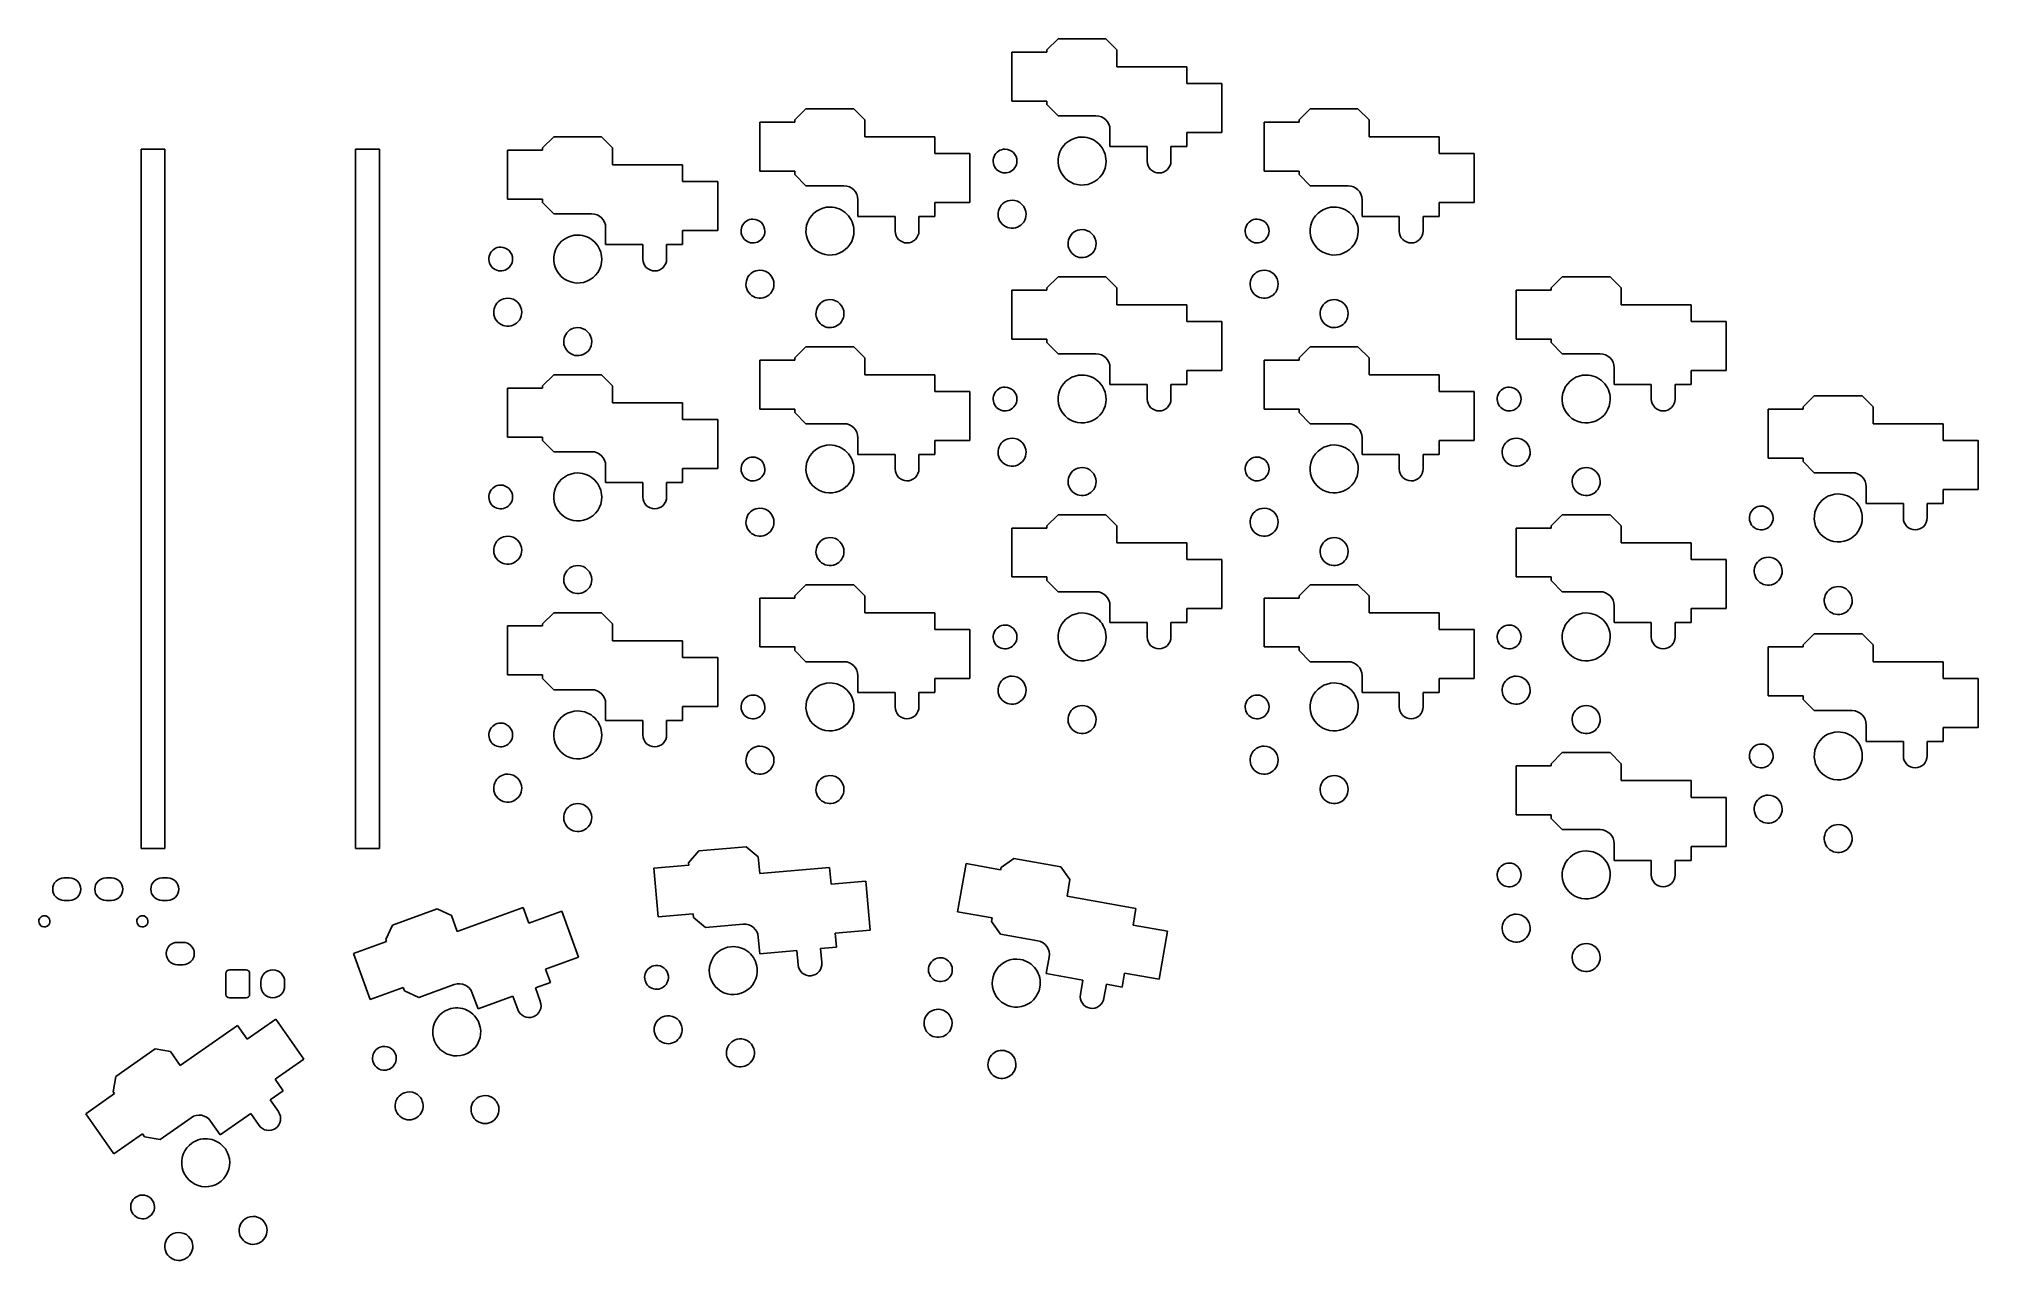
# Model space of a CAD drawing. Header units: millimetres. Extents: x -141 to -2, y 8 to 96.
import ezdxf

# ---------------------------------------------------------------- set-up
doc = ezdxf.new("R2010")
doc.units = ezdxf.units.MM
doc.layers.get('0').update_dxf_attribs({"linetype": 'CONTINUOUS'})

msp = doc.modelspace()

# ---------------------------------------------------------------- linework, layer by layer
at = {"color": 7}
for p, q in [((-68.066494, 95.825435), (-68.85921, 95.032725)), ((-64.652231, 95.825435), (-68.066494, 95.825435)), ((-63.859515, 95.032725), (-64.652231, 95.825435)), ((-68.85921, 94.874075), (-71.359316, 94.874075)), ((-71.359316, 94.874075), (-71.359316, 91.374544)), ((-68.85921, 95.032725), (-68.85921, 94.874075)), ((-63.859515, 93.825555), (-63.859515, 95.032725)), ((-58.859303, 93.825555), (-63.859515, 93.825555)), ((-58.859303, 92.624084), (-58.859303, 93.825555)), ((-56.359197, 92.624084), (-58.859303, 92.624084)), ((-56.359197, 89.124034), (-56.359197, 92.624084)), ((-86.066495, 90.825434), (-86.859211, 90.032724)), ((-86.859211, 90.032724), (-86.859211, 89.874074)), ((-82.652233, 90.825434), (-86.066495, 90.825434)), ((-81.859517, 90.032724), (-82.652233, 90.825434)), ((-81.859517, 88.825554), (-81.859517, 90.032724)), ((-71.359316, 91.374544), (-68.85921, 91.374544)), ((-68.85921, 91.374544), (-68.85921, 91.118234)), ((-68.85921, 91.118234), (-68.066494, 90.325514)), ((-68.066494, 90.325514), (-65.359166, 90.325514)), ((-50.066492, 90.825434), (-50.859209, 90.032724)), ((-50.859209, 90.032724), (-50.859209, 89.874074)), ((-46.65223, 90.825434), (-50.066492, 90.825434)), ((-45.859514, 90.032724), (-46.65223, 90.825434)), ((-45.859514, 88.825554), (-45.859514, 90.032724)), ((-104.079496, 88.825434), (-104.872212, 88.032724)), ((-100.665234, 88.825434), (-104.079496, 88.825434)), ((-99.872518, 88.032724), (-100.665234, 88.825434)), ((-86.859211, 89.874074), (-89.359317, 89.874074)), ((-89.359317, 89.874074), (-89.359317, 86.374544)), ((-76.859304, 88.825554), (-81.859517, 88.825554)), ((-76.859304, 87.624084), (-76.859304, 88.825554)), ((-66.352688, 88.804974), (-66.352688, 88.804974)), ((-64.359226, 89.323504), (-64.359226, 88.124094)), ((-58.859303, 88.124094), (-58.859303, 89.124034)), ((-58.859303, 89.124034), (-56.359197, 89.124034)), ((-50.859209, 89.874074), (-53.359315, 89.874074)), ((-53.359315, 89.874074), (-53.359315, 86.374544)), ((-40.859302, 88.825554), (-45.859514, 88.825554)), ((-40.859302, 87.624084), (-40.859302, 88.825554)), ((-131.842899, 87.933504), (-133.542903, 87.933504)), ((-133.542903, 87.933504), (-133.542903, 37.973501)), ((-131.842899, 37.973501), (-131.842899, 87.933504)), ((-116.526908, 87.933504), (-118.226912, 87.933504)), ((-118.226912, 87.933504), (-118.226912, 37.973501)), ((-116.526908, 37.973501), (-116.526908, 87.933504)), ((-104.872212, 87.874074), (-107.372318, 87.874074)), ((-107.372318, 87.874074), (-107.372318, 84.374544)), ((-104.872212, 88.032724), (-104.872212, 87.874074)), ((-99.872518, 86.825554), (-99.872518, 88.032724)), ((-74.359198, 87.624084), (-76.859304, 87.624084)), ((-74.359198, 84.124034), (-74.359198, 87.624084)), ((-71.852688, 87.939974), (-71.852688, 87.939974)), ((-64.359226, 88.124094), (-61.70254, 88.124094)), ((-61.70254, 88.124094), (-61.70254, 87.090054)), ((-60.002902, 87.111754), (-60.002902, 88.124094)), ((-60.002902, 88.124094), (-58.859303, 88.124094)), ((-38.359196, 87.624084), (-40.859302, 87.624084)), ((-38.359196, 84.124034), (-38.359196, 87.624084)), ((-94.872306, 86.825554), (-99.872518, 86.825554)), ((-94.872306, 85.624084), (-94.872306, 86.825554)), ((-89.359317, 86.374544), (-86.859211, 86.374544)), ((-86.859211, 86.374544), (-86.859211, 86.118234)), ((-86.859211, 86.118234), (-86.066495, 85.325514)), ((-60.002902, 87.111244), (-60.002902, 87.111754)), ((-60.002902, 87.110724), (-60.002902, 87.111244)), ((-60.002902, 87.110204), (-60.002902, 87.110724)), ((-60.002902, 87.109694), (-60.002902, 87.110204)), ((-60.002902, 87.109174), (-60.002902, 87.109694)), ((-60.002902, 87.108654), (-60.002902, 87.109174)), ((-60.002902, 87.108144), (-60.002902, 87.108654)), ((-60.002902, 87.107624), (-60.002902, 87.108144)), ((-60.002902, 87.107104), (-60.002902, 87.107624)), ((-60.002902, 87.106584), (-60.002902, 87.107104)), ((-60.002902, 87.106074), (-60.002902, 87.106584)), ((-60.002902, 87.105554), (-60.002902, 87.106074)), ((-60.002902, 87.105034), (-60.002902, 87.105554)), ((-60.002902, 87.104524), (-60.002902, 87.105034)), ((-60.002902, 87.104004), (-60.002902, 87.104524)), ((-60.002902, 87.103484), (-60.002902, 87.104004)), ((-60.002902, 87.102974), (-60.002902, 87.103484)), ((-60.002902, 87.102454), (-60.002902, 87.102974)), ((-60.002902, 87.101934), (-60.002902, 87.102454)), ((-60.002902, 87.101424), (-60.002902, 87.101934)), ((-60.002902, 87.100904), (-60.002902, 87.101424)), ((-60.002902, 87.100384), (-60.002902, 87.100904)), ((-60.002902, 87.099874), (-60.002902, 87.100384)), ((-60.002902, 87.099354), (-60.002902, 87.099874)), ((-60.002902, 87.098834), (-60.002902, 87.099354)), ((-60.002902, 87.098324), (-60.002902, 87.098834)), ((-60.002902, 87.097804), (-60.002902, 87.098324)), ((-60.002902, 87.097284), (-60.002902, 87.097804)), ((-60.002902, 87.096774), (-60.002902, 87.097284)), ((-60.002902, 87.096254), (-60.002902, 87.096774)), ((-60.002902, 87.095734), (-60.002902, 87.096254)), ((-60.002902, 87.095224), (-60.002902, 87.095734)), ((-60.002902, 87.094704), (-60.002902, 87.095224)), ((-60.002902, 87.094184), (-60.002902, 87.094704)), ((-60.002902, 87.093674), (-60.002902, 87.094184)), ((-60.002902, 87.093154), (-60.002902, 87.093674)), ((-60.002902, 87.092634), (-60.002902, 87.093154)), ((-60.002902, 87.092124), (-60.002902, 87.092634)), ((-60.002902, 87.091604), (-60.002902, 87.092124)), ((-60.002902, 87.091084), (-60.002902, 87.091604)), ((-60.002902, 87.090574), (-60.002902, 87.091084)), ((-60.002902, 87.090054), (-60.002902, 87.090574)), ((-53.359315, 86.374544), (-50.859209, 86.374544)), ((-50.859209, 86.374544), (-50.859209, 86.118234)), ((-50.859209, 86.118234), (-50.066492, 85.325514)), ((-92.372199, 85.624084), (-94.872306, 85.624084)), ((-92.372199, 82.124034), (-92.372199, 85.624084)), ((-86.066495, 85.325514), (-83.359167, 85.325514)), ((-50.066492, 85.325514), (-47.359164, 85.325514)), ((-107.372318, 84.374544), (-104.872212, 84.374544)), ((-104.872212, 84.374544), (-104.872212, 84.118234)), ((-104.872212, 84.118234), (-104.079496, 83.325514)), ((-104.079496, 83.325514), (-101.372168, 83.325514)), ((-84.352689, 83.804974), (-84.352689, 83.804974)), ((-82.359228, 84.323504), (-82.359228, 83.124094)), ((-82.359228, 83.124094), (-79.702542, 83.124094)), ((-79.702542, 83.124094), (-79.702542, 82.090054)), ((-78.002903, 82.111754), (-78.002903, 83.124094)), ((-78.002903, 83.124094), (-76.859304, 83.124094)), ((-76.859304, 83.124094), (-76.859304, 84.124034)), ((-76.859304, 84.124034), (-74.359198, 84.124034)), ((-71.352688, 84.289974), (-71.352688, 84.289974)), ((-48.352686, 83.804974), (-48.352686, 83.804974)), ((-46.359225, 84.323504), (-46.359225, 83.124094)), ((-46.359225, 83.124094), (-43.702539, 83.124094)), ((-43.702539, 83.124094), (-43.702539, 82.090054)), ((-42.002901, 82.111754), (-42.002901, 83.124094)), ((-42.002901, 83.124094), (-40.859302, 83.124094)), ((-40.859302, 83.124094), (-40.859302, 84.124034)), ((-40.859302, 84.124034), (-38.359196, 84.124034)), ((-102.36569, 81.804974), (-102.36569, 81.804974)), ((-100.372229, 82.323504), (-100.372229, 81.124094)), ((-94.872306, 81.124094), (-94.872306, 82.124034)), ((-94.872306, 82.124034), (-92.372199, 82.124034)), ((-89.852689, 82.939974), (-89.852689, 82.939974)), ((-78.002903, 82.111244), (-78.002903, 82.111754)), ((-78.002903, 82.110724), (-78.002903, 82.111244)), ((-78.002903, 82.110204), (-78.002903, 82.110724)), ((-78.002903, 82.109694), (-78.002903, 82.110204)), ((-78.002903, 82.109174), (-78.002903, 82.109694)), ((-78.002903, 82.108654), (-78.002903, 82.109174)), ((-78.002903, 82.108144), (-78.002903, 82.108654)), ((-78.002903, 82.107624), (-78.002903, 82.108144)), ((-78.002903, 82.107104), (-78.002903, 82.107624)), ((-78.002903, 82.106584), (-78.002903, 82.107104)), ((-78.002903, 82.106074), (-78.002903, 82.106584)), ((-78.002903, 82.105554), (-78.002903, 82.106074)), ((-78.002903, 82.105034), (-78.002903, 82.105554)), ((-78.002903, 82.104524), (-78.002903, 82.105034)), ((-78.002903, 82.104004), (-78.002903, 82.104524)), ((-78.002903, 82.103484), (-78.002903, 82.104004)), ((-78.002903, 82.102974), (-78.002903, 82.103484)), ((-78.002903, 82.102454), (-78.002903, 82.102974)), ((-78.002903, 82.101934), (-78.002903, 82.102454)), ((-78.002903, 82.101424), (-78.002903, 82.101934)), ((-78.002903, 82.100904), (-78.002903, 82.101424)), ((-78.002903, 82.100384), (-78.002903, 82.100904)), ((-78.002903, 82.099874), (-78.002903, 82.100384)), ((-78.002903, 82.099354), (-78.002903, 82.099874)), ((-78.002903, 82.098834), (-78.002903, 82.099354)), ((-78.002903, 82.098324), (-78.002903, 82.098834)), ((-78.002903, 82.097804), (-78.002903, 82.098324)), ((-78.002903, 82.097284), (-78.002903, 82.097804)), ((-78.002903, 82.096774), (-78.002903, 82.097284)), ((-78.002903, 82.096254), (-78.002903, 82.096774)), ((-78.002903, 82.095734), (-78.002903, 82.096254)), ((-78.002903, 82.095224), (-78.002903, 82.095734)), ((-78.002903, 82.094704), (-78.002903, 82.095224)), ((-78.002903, 82.094184), (-78.002903, 82.094704)), ((-78.002903, 82.093674), (-78.002903, 82.094184)), ((-78.002903, 82.093154), (-78.002903, 82.093674)), ((-78.002903, 82.092634), (-78.002903, 82.093154)), ((-78.002903, 82.092124), (-78.002903, 82.092634)), ((-78.002903, 82.091604), (-78.002903, 82.092124)), ((-78.002903, 82.091084), (-78.002903, 82.091604)), ((-78.002903, 82.090574), (-78.002903, 82.091084)), ((-78.002903, 82.090054), (-78.002903, 82.090574)), ((-66.352688, 82.189984), (-66.352688, 82.189984)), ((-53.852687, 82.939974), (-53.852687, 82.939974)), ((-42.002901, 82.111244), (-42.002901, 82.111754)), ((-42.002901, 82.110724), (-42.002901, 82.111244)), ((-42.002901, 82.110204), (-42.002901, 82.110724)), ((-42.002901, 82.109694), (-42.002901, 82.110204)), ((-42.002901, 82.109174), (-42.002901, 82.109694)), ((-42.002901, 82.108654), (-42.002901, 82.109174)), ((-42.002901, 82.108144), (-42.002901, 82.108654)), ((-42.002901, 82.107624), (-42.002901, 82.108144)), ((-42.002901, 82.107104), (-42.002901, 82.107624)), ((-42.002901, 82.106584), (-42.002901, 82.107104)), ((-42.002901, 82.106074), (-42.002901, 82.106584)), ((-42.002901, 82.105554), (-42.002901, 82.106074)), ((-42.002901, 82.105034), (-42.002901, 82.105554)), ((-42.002901, 82.104524), (-42.002901, 82.105034)), ((-42.002901, 82.104004), (-42.002901, 82.104524)), ((-42.002901, 82.103484), (-42.002901, 82.104004)), ((-42.002901, 82.102974), (-42.002901, 82.103484)), ((-42.002901, 82.102454), (-42.002901, 82.102974)), ((-42.002901, 82.101934), (-42.002901, 82.102454)), ((-42.002901, 82.101424), (-42.002901, 82.101934)), ((-42.002901, 82.100904), (-42.002901, 82.101424)), ((-42.002901, 82.100384), (-42.002901, 82.100904)), ((-42.002901, 82.099874), (-42.002901, 82.100384)), ((-42.002901, 82.099354), (-42.002901, 82.099874)), ((-42.002901, 82.098834), (-42.002901, 82.099354)), ((-42.002901, 82.098324), (-42.002901, 82.098834)), ((-42.002901, 82.097804), (-42.002901, 82.098324)), ((-42.002901, 82.097284), (-42.002901, 82.097804)), ((-42.002901, 82.096774), (-42.002901, 82.097284)), ((-42.002901, 82.096254), (-42.002901, 82.096774)), ((-42.002901, 82.095734), (-42.002901, 82.096254)), ((-42.002901, 82.095224), (-42.002901, 82.095734)), ((-42.002901, 82.094704), (-42.002901, 82.095224)), ((-42.002901, 82.094184), (-42.002901, 82.094704)), ((-42.002901, 82.093674), (-42.002901, 82.094184)), ((-42.002901, 82.093154), (-42.002901, 82.093674)), ((-42.002901, 82.092634), (-42.002901, 82.093154)), ((-42.002901, 82.092124), (-42.002901, 82.092634)), ((-42.002901, 82.091604), (-42.002901, 82.092124)), ((-42.002901, 82.091084), (-42.002901, 82.091604)), ((-42.002901, 82.090574), (-42.002901, 82.091084)), ((-42.002901, 82.090054), (-42.002901, 82.090574)), ((-107.86569, 80.939974), (-107.86569, 80.939974)), ((-100.372229, 81.124094), (-97.715543, 81.124094)), ((-97.715543, 81.124094), (-97.715543, 80.090054)), ((-96.015905, 80.111754), (-96.015905, 81.124094)), ((-96.015905, 81.124094), (-94.872306, 81.124094)), ((-96.015905, 80.111244), (-96.015905, 80.111754)), ((-96.015905, 80.110724), (-96.015905, 80.111244)), ((-96.015905, 80.110204), (-96.015905, 80.110724)), ((-96.015905, 80.109694), (-96.015905, 80.110204)), ((-96.015905, 80.109174), (-96.015905, 80.109694)), ((-96.015905, 80.108654), (-96.015905, 80.109174)), ((-96.015905, 80.108144), (-96.015905, 80.108654)), ((-96.015905, 80.107624), (-96.015905, 80.108144)), ((-96.015905, 80.107104), (-96.015905, 80.107624)), ((-96.015905, 80.106584), (-96.015905, 80.107104)), ((-96.015905, 80.106074), (-96.015905, 80.106584)), ((-96.015905, 80.105554), (-96.015905, 80.106074)), ((-96.015905, 80.105034), (-96.015905, 80.105554)), ((-96.015905, 80.104524), (-96.015905, 80.105034)), ((-96.015905, 80.104004), (-96.015905, 80.104524)), ((-96.015905, 80.103484), (-96.015905, 80.104004)), ((-96.015905, 80.102974), (-96.015905, 80.103484)), ((-96.015905, 80.102454), (-96.015905, 80.102974)), ((-96.015905, 80.101934), (-96.015905, 80.102454)), ((-96.015905, 80.101424), (-96.015905, 80.101934)), ((-96.015905, 80.100904), (-96.015905, 80.101424)), ((-96.015905, 80.100384), (-96.015905, 80.100904)), ((-96.015905, 80.099874), (-96.015905, 80.100384)), ((-96.015905, 80.099354), (-96.015905, 80.099874)), ((-96.015905, 80.098834), (-96.015905, 80.099354)), ((-96.015905, 80.098324), (-96.015905, 80.098834)), ((-96.015905, 80.097804), (-96.015905, 80.098324)), ((-96.015905, 80.097284), (-96.015905, 80.097804)), ((-96.015905, 80.096774), (-96.015905, 80.097284)), ((-96.015905, 80.096254), (-96.015905, 80.096774)), ((-96.015905, 80.095734), (-96.015905, 80.096254)), ((-96.015905, 80.095224), (-96.015905, 80.095734)), ((-96.015905, 80.094704), (-96.015905, 80.095224)), ((-96.015905, 80.094184), (-96.015905, 80.094704)), ((-96.015905, 80.093674), (-96.015905, 80.094184)), ((-96.015905, 80.093154), (-96.015905, 80.093674)), ((-96.015905, 80.092634), (-96.015905, 80.093154)), ((-96.015905, 80.092124), (-96.015905, 80.092634)), ((-96.015905, 80.091604), (-96.015905, 80.092124)), ((-96.015905, 80.091084), (-96.015905, 80.091604)), ((-96.015905, 80.090574), (-96.015905, 80.091084)), ((-96.015905, 80.090054), (-96.015905, 80.090574)), ((-89.352689, 79.289974), (-89.352689, 79.289974)), ((-53.352687, 79.289974), (-53.352687, 79.289974)), ((-68.85921, 77.874073), (-71.359316, 77.874073)), ((-71.359316, 77.874073), (-71.359316, 74.374543)), ((-68.066494, 78.825433), (-68.85921, 78.032723)), ((-68.85921, 78.032723), (-68.85921, 77.874073)), ((-64.652231, 78.825433), (-68.066494, 78.825433)), ((-63.859515, 78.032723), (-64.652231, 78.825433)), ((-63.859515, 76.825553), (-63.859515, 78.032723)), ((-32.859207, 77.874073), (-35.359313, 77.874073)), ((-35.359313, 77.874073), (-35.359313, 74.374543)), ((-32.066491, 78.825433), (-32.859207, 78.032723)), ((-32.859207, 78.032723), (-32.859207, 77.874073)), ((-28.652229, 78.825433), (-32.066491, 78.825433)), ((-27.859513, 78.032723), (-28.652229, 78.825433)), ((-27.859513, 76.825553), (-27.859513, 78.032723)), ((-107.36569, 77.289973), (-107.36569, 77.289973)), ((-84.352689, 77.189983), (-84.352689, 77.189983)), ((-58.859303, 76.825553), (-63.859515, 76.825553)), ((-58.859303, 75.624083), (-58.859303, 76.825553)), ((-48.352686, 77.189983), (-48.352686, 77.189983)), ((-22.859301, 76.825553), (-27.859513, 76.825553)), ((-22.859301, 75.624083), (-22.859301, 76.825553)), ((-102.36569, 75.189983), (-102.36569, 75.189983)), ((-56.359197, 75.624083), (-58.859303, 75.624083)), ((-56.359197, 72.124033), (-56.359197, 75.624083)), ((-20.359194, 75.624083), (-22.859301, 75.624083)), ((-20.359194, 72.124033), (-20.359194, 75.624083)), ((-86.066495, 73.825433), (-86.859211, 73.032723)), ((-82.652233, 73.825433), (-86.066495, 73.825433)), ((-81.859517, 73.032723), (-82.652233, 73.825433)), ((-71.359316, 74.374543), (-68.85921, 74.374543)), ((-68.85921, 74.374543), (-68.85921, 74.118233)), ((-68.85921, 74.118233), (-68.066494, 73.325513)), ((-50.066492, 73.825433), (-50.859209, 73.032723)), ((-46.65223, 73.825433), (-50.066492, 73.825433)), ((-45.859514, 73.032723), (-46.65223, 73.825433)), ((-35.359313, 74.374543), (-32.859207, 74.374543)), ((-32.859207, 74.374543), (-32.859207, 74.118233)), ((-32.859207, 74.118233), (-32.066491, 73.325513)), ((-86.859211, 72.874073), (-89.359317, 72.874073)), ((-89.359317, 72.874073), (-89.359317, 69.374543)), ((-86.859211, 73.032723), (-86.859211, 72.874073)), ((-81.859517, 71.825553), (-81.859517, 73.032723)), ((-68.066494, 73.325513), (-65.359166, 73.325513)), ((-64.359226, 72.323503), (-64.359226, 71.124093)), ((-58.859303, 71.124093), (-58.859303, 72.124033)), ((-58.859303, 72.124033), (-56.359197, 72.124033)), ((-50.859209, 72.874073), (-53.359315, 72.874073)), ((-53.359315, 72.874073), (-53.359315, 69.374543)), ((-50.859209, 73.032723), (-50.859209, 72.874073)), ((-45.859514, 71.825553), (-45.859514, 73.032723)), ((-32.066491, 73.325513), (-29.359163, 73.325513)), ((-28.359224, 72.323503), (-28.359224, 71.124093)), ((-22.859301, 71.124093), (-22.859301, 72.124033)), ((-22.859301, 72.124033), (-20.359194, 72.124033)), ((-104.872212, 70.874073), (-107.372318, 70.874073)), ((-107.372318, 70.874073), (-107.372318, 67.374543)), ((-104.079496, 71.825433), (-104.872212, 71.032723)), ((-104.872212, 71.032723), (-104.872212, 70.874073)), ((-100.665234, 71.825433), (-104.079496, 71.825433)), ((-99.872518, 71.032723), (-100.665234, 71.825433)), ((-99.872518, 69.825553), (-99.872518, 71.032723)), ((-76.859304, 71.825553), (-81.859517, 71.825553)), ((-76.859304, 70.624083), (-76.859304, 71.825553)), ((-71.852688, 70.939973), (-71.852688, 70.939973)), ((-66.352688, 71.804973), (-66.352688, 71.804973)), ((-64.359226, 71.124093), (-61.70254, 71.124093)), ((-61.70254, 71.124093), (-61.70254, 70.090053)), ((-60.002902, 70.111753), (-60.002902, 71.124093)), ((-60.002902, 71.124093), (-58.859303, 71.124093)), ((-40.859302, 71.825553), (-45.859514, 71.825553)), ((-40.859302, 70.624083), (-40.859302, 71.825553)), ((-35.852685, 70.939973), (-35.852685, 70.939973)), ((-30.352685, 71.804973), (-30.352685, 71.804973)), ((-28.359224, 71.124093), (-25.702538, 71.124093)), ((-25.702538, 71.124093), (-25.702538, 70.090053)), ((-24.0029, 70.111753), (-24.0029, 71.124093)), ((-24.0029, 71.124093), (-22.859301, 71.124093)), ((-94.872306, 69.825553), (-99.872518, 69.825553)), ((-94.872306, 68.624083), (-94.872306, 69.825553)), ((-89.359317, 69.374543), (-86.859211, 69.374543)), ((-86.859211, 69.374543), (-86.859211, 69.118233)), ((-74.359198, 70.624083), (-76.859304, 70.624083)), ((-74.359198, 67.124033), (-74.359198, 70.624083)), ((-60.002902, 70.111243), (-60.002902, 70.111753)), ((-60.002902, 70.110723), (-60.002902, 70.111243)), ((-60.002902, 70.110203), (-60.002902, 70.110723)), ((-60.002902, 70.109693), (-60.002902, 70.110203)), ((-60.002902, 70.109173), (-60.002902, 70.109693)), ((-60.002902, 70.108653), (-60.002902, 70.109173)), ((-60.002902, 70.108143), (-60.002902, 70.108653)), ((-60.002902, 70.107623), (-60.002902, 70.108143)), ((-60.002902, 70.107103), (-60.002902, 70.107623)), ((-60.002902, 70.106583), (-60.002902, 70.107103)), ((-60.002902, 70.106073), (-60.002902, 70.106583)), ((-60.002902, 70.105553), (-60.002902, 70.106073)), ((-60.002902, 70.105033), (-60.002902, 70.105553)), ((-60.002902, 70.104523), (-60.002902, 70.105033)), ((-60.002902, 70.104003), (-60.002902, 70.104523)), ((-60.002902, 70.103483), (-60.002902, 70.104003)), ((-60.002902, 70.102973), (-60.002902, 70.103483)), ((-60.002902, 70.102453), (-60.002902, 70.102973)), ((-60.002902, 70.101933), (-60.002902, 70.102453)), ((-60.002902, 70.101423), (-60.002902, 70.101933)), ((-60.002902, 70.100903), (-60.002902, 70.101423)), ((-60.002902, 70.100383), (-60.002902, 70.100903)), ((-60.002902, 70.099873), (-60.002902, 70.100383)), ((-60.002902, 70.099353), (-60.002902, 70.099873)), ((-60.002902, 70.098833), (-60.002902, 70.099353)), ((-60.002902, 70.098323), (-60.002902, 70.098833)), ((-60.002902, 70.097803), (-60.002902, 70.098323)), ((-60.002902, 70.097283), (-60.002902, 70.097803)), ((-60.002902, 70.096773), (-60.002902, 70.097283)), ((-60.002902, 70.096253), (-60.002902, 70.096773)), ((-60.002902, 70.095733), (-60.002902, 70.096253)), ((-60.002902, 70.095223), (-60.002902, 70.095733)), ((-60.002902, 70.094703), (-60.002902, 70.095223)), ((-60.002902, 70.094183), (-60.002902, 70.094703)), ((-60.002902, 70.093673), (-60.002902, 70.094183)), ((-60.002902, 70.093153), (-60.002902, 70.093673)), ((-60.002902, 70.092633), (-60.002902, 70.093153)), ((-60.002902, 70.092123), (-60.002902, 70.092633)), ((-60.002902, 70.091603), (-60.002902, 70.092123)), ((-60.002902, 70.091083), (-60.002902, 70.091603)), ((-60.002902, 70.090573), (-60.002902, 70.091083)), ((-60.002902, 70.090053), (-60.002902, 70.090573)), ((-53.359315, 69.374543), (-50.859209, 69.374543)), ((-50.859209, 69.374543), (-50.859209, 69.118233)), ((-38.359196, 70.624083), (-40.859302, 70.624083)), ((-38.359196, 67.124033), (-38.359196, 70.624083)), ((-24.0029, 70.111243), (-24.0029, 70.111753)), ((-24.0029, 70.110723), (-24.0029, 70.111243)), ((-24.0029, 70.110203), (-24.0029, 70.110723)), ((-24.0029, 70.109693), (-24.0029, 70.110203)), ((-24.0029, 70.109173), (-24.0029, 70.109693)), ((-24.0029, 70.108653), (-24.0029, 70.109173)), ((-24.0029, 70.108143), (-24.0029, 70.108653)), ((-24.0029, 70.107623), (-24.0029, 70.108143)), ((-24.0029, 70.107103), (-24.0029, 70.107623)), ((-24.0029, 70.106583), (-24.0029, 70.107103)), ((-24.0029, 70.106073), (-24.0029, 70.106583)), ((-24.0029, 70.105553), (-24.0029, 70.106073)), ((-24.0029, 70.105033), (-24.0029, 70.105553)), ((-24.0029, 70.104523), (-24.0029, 70.105033)), ((-24.0029, 70.104003), (-24.0029, 70.104523)), ((-24.0029, 70.103483), (-24.0029, 70.104003)), ((-24.0029, 70.102973), (-24.0029, 70.103483)), ((-24.0029, 70.102453), (-24.0029, 70.102973)), ((-24.0029, 70.101933), (-24.0029, 70.102453)), ((-24.0029, 70.101423), (-24.0029, 70.101933)), ((-24.0029, 70.100903), (-24.0029, 70.101423)), ((-24.0029, 70.100383), (-24.0029, 70.100903)), ((-24.0029, 70.099873), (-24.0029, 70.100383)), ((-24.0029, 70.099353), (-24.0029, 70.099873)), ((-24.0029, 70.098833), (-24.0029, 70.099353)), ((-24.0029, 70.098323), (-24.0029, 70.098833)), ((-24.0029, 70.097803), (-24.0029, 70.098323)), ((-24.0029, 70.097283), (-24.0029, 70.097803)), ((-24.0029, 70.096773), (-24.0029, 70.097283)), ((-24.0029, 70.096253), (-24.0029, 70.096773)), ((-24.0029, 70.095733), (-24.0029, 70.096253)), ((-24.0029, 70.095223), (-24.0029, 70.095733)), ((-24.0029, 70.094703), (-24.0029, 70.095223)), ((-24.0029, 70.094183), (-24.0029, 70.094703)), ((-24.0029, 70.093673), (-24.0029, 70.094183)), ((-24.0029, 70.093153), (-24.0029, 70.093673)), ((-24.0029, 70.092633), (-24.0029, 70.093153)), ((-24.0029, 70.092123), (-24.0029, 70.092633)), ((-24.0029, 70.091603), (-24.0029, 70.092123)), ((-24.0029, 70.091083), (-24.0029, 70.091603)), ((-24.0029, 70.090573), (-24.0029, 70.091083)), ((-24.0029, 70.090053), (-24.0029, 70.090573)), ((-14.859206, 69.374073), (-17.359312, 69.374073)), ((-17.359312, 69.374073), (-17.359312, 65.874543)), ((-14.06649, 70.325433), (-14.859206, 69.532723)), ((-14.859206, 69.532723), (-14.859206, 69.374073)), ((-10.652228, 70.325433), (-14.06649, 70.325433)), ((-9.859512, 69.532723), (-10.652228, 70.325433)), ((-9.859512, 68.325553), (-9.859512, 69.532723)), ((-92.372199, 68.624083), (-94.872306, 68.624083)), ((-92.372199, 65.124033), (-92.372199, 68.624083)), ((-86.859211, 69.118233), (-86.066495, 68.325513)), ((-86.066495, 68.325513), (-83.359167, 68.325513)), ((-50.859209, 69.118233), (-50.066492, 68.325513)), ((-50.066492, 68.325513), (-47.359164, 68.325513)), ((-4.859299, 68.325553), (-9.859512, 68.325553)), ((-4.859299, 67.124083), (-4.859299, 68.325553)), ((-107.372318, 67.374543), (-104.872212, 67.374543)), ((-104.872212, 67.374543), (-104.872212, 67.118233)), ((-104.872212, 67.118233), (-104.079496, 66.325513)), ((-84.352689, 66.804973), (-84.352689, 66.804973)), ((-82.359228, 67.323503), (-82.359228, 66.124093)), ((-76.859304, 66.124093), (-76.859304, 67.124033)), ((-76.859304, 67.124033), (-74.359198, 67.124033)), ((-71.352688, 67.289973), (-71.352688, 67.289973)), ((-48.352686, 66.804973), (-48.352686, 66.804973)), ((-46.359225, 67.323503), (-46.359225, 66.124093)), ((-40.859302, 66.124093), (-40.859302, 67.124033)), ((-40.859302, 67.124033), (-38.359196, 67.124033)), ((-35.352685, 67.289973), (-35.352685, 67.289973)), ((-2.359193, 67.124083), (-4.859299, 67.124083)), ((-2.359193, 63.624032), (-2.359193, 67.124083)), ((-104.079496, 66.325513), (-101.372168, 66.325513)), ((-100.372229, 65.323503), (-100.372229, 64.124092)), ((-94.872306, 64.124092), (-94.872306, 65.124033)), ((-94.872306, 65.124033), (-92.372199, 65.124033)), ((-89.852689, 65.939973), (-89.852689, 65.939973)), ((-82.359228, 66.124093), (-79.702542, 66.124093)), ((-79.702542, 66.124093), (-79.702542, 65.090053)), ((-78.002903, 65.111753), (-78.002903, 66.124093)), ((-78.002903, 66.124093), (-76.859304, 66.124093)), ((-78.002903, 65.111243), (-78.002903, 65.111753)), ((-78.002903, 65.110723), (-78.002903, 65.111243)), ((-78.002903, 65.110203), (-78.002903, 65.110723)), ((-78.002903, 65.109693), (-78.002903, 65.110203)), ((-78.002903, 65.109173), (-78.002903, 65.109693)), ((-78.002903, 65.108653), (-78.002903, 65.109173)), ((-78.002903, 65.108143), (-78.002903, 65.108653)), ((-78.002903, 65.107623), (-78.002903, 65.108143)), ((-78.002903, 65.107103), (-78.002903, 65.107623)), ((-78.002903, 65.106583), (-78.002903, 65.107103)), ((-78.002903, 65.106073), (-78.002903, 65.106583)), ((-78.002903, 65.105553), (-78.002903, 65.106073)), ((-78.002903, 65.105033), (-78.002903, 65.105553)), ((-78.002903, 65.104523), (-78.002903, 65.105033)), ((-78.002903, 65.104003), (-78.002903, 65.104523)), ((-78.002903, 65.103483), (-78.002903, 65.104003)), ((-78.002903, 65.102973), (-78.002903, 65.103483)), ((-78.002903, 65.102453), (-78.002903, 65.102973)), ((-78.002903, 65.101933), (-78.002903, 65.102453)), ((-78.002903, 65.101423), (-78.002903, 65.101933)), ((-78.002903, 65.100903), (-78.002903, 65.101423)), ((-78.002903, 65.100383), (-78.002903, 65.100903)), ((-78.002903, 65.099873), (-78.002903, 65.100383)), ((-78.002903, 65.099353), (-78.002903, 65.099873)), ((-78.002903, 65.098833), (-78.002903, 65.099353)), ((-78.002903, 65.098323), (-78.002903, 65.098833)), ((-78.002903, 65.097803), (-78.002903, 65.098323)), ((-78.002903, 65.097283), (-78.002903, 65.097803)), ((-78.002903, 65.096773), (-78.002903, 65.097283)), ((-78.002903, 65.096253), (-78.002903, 65.096773)), ((-78.002903, 65.095733), (-78.002903, 65.096253)), ((-78.002903, 65.095223), (-78.002903, 65.095733)), ((-78.002903, 65.094703), (-78.002903, 65.095223)), ((-78.002903, 65.094183), (-78.002903, 65.094703)), ((-78.002903, 65.093673), (-78.002903, 65.094183)), ((-78.002903, 65.093153), (-78.002903, 65.093673)), ((-78.002903, 65.092633), (-78.002903, 65.093153)), ((-78.002903, 65.092123), (-78.002903, 65.092633)), ((-78.002903, 65.091603), (-78.002903, 65.092123)), ((-78.002903, 65.091083), (-78.002903, 65.091603)), ((-78.002903, 65.090573), (-78.002903, 65.091083)), ((-66.352688, 65.189983), (-66.352688, 65.189983)), ((-53.852687, 65.939973), (-53.852687, 65.939973)), ((-46.359225, 66.124093), (-43.702539, 66.124093)), ((-43.702539, 66.124093), (-43.702539, 65.090053)), ((-42.002901, 65.111753), (-42.002901, 66.124093)), ((-42.002901, 66.124093), (-40.859302, 66.124093)), ((-42.002901, 65.111243), (-42.002901, 65.111753)), ((-42.002901, 65.110723), (-42.002901, 65.111243)), ((-42.002901, 65.110203), (-42.002901, 65.110723)), ((-42.002901, 65.109693), (-42.002901, 65.110203)), ((-42.002901, 65.109173), (-42.002901, 65.109693)), ((-42.002901, 65.108653), (-42.002901, 65.109173)), ((-42.002901, 65.108143), (-42.002901, 65.108653)), ((-42.002901, 65.107623), (-42.002901, 65.108143)), ((-42.002901, 65.107103), (-42.002901, 65.107623)), ((-42.002901, 65.106583), (-42.002901, 65.107103)), ((-42.002901, 65.106073), (-42.002901, 65.106583)), ((-42.002901, 65.105553), (-42.002901, 65.106073)), ((-42.002901, 65.105033), (-42.002901, 65.105553)), ((-42.002901, 65.104523), (-42.002901, 65.105033)), ((-42.002901, 65.104003), (-42.002901, 65.104523)), ((-42.002901, 65.103483), (-42.002901, 65.104003)), ((-42.002901, 65.102973), (-42.002901, 65.103483)), ((-42.002901, 65.102453), (-42.002901, 65.102973)), ((-42.002901, 65.101933), (-42.002901, 65.102453)), ((-42.002901, 65.101423), (-42.002901, 65.101933)), ((-42.002901, 65.100903), (-42.002901, 65.101423)), ((-42.002901, 65.100383), (-42.002901, 65.100903)), ((-42.002901, 65.099873), (-42.002901, 65.100383)), ((-42.002901, 65.099353), (-42.002901, 65.099873)), ((-42.002901, 65.098833), (-42.002901, 65.099353)), ((-42.002901, 65.098323), (-42.002901, 65.098833)), ((-42.002901, 65.097803), (-42.002901, 65.098323)), ((-42.002901, 65.097283), (-42.002901, 65.097803)), ((-42.002901, 65.096773), (-42.002901, 65.097283)), ((-42.002901, 65.096253), (-42.002901, 65.096773)), ((-42.002901, 65.095733), (-42.002901, 65.096253)), ((-42.002901, 65.095223), (-42.002901, 65.095733)), ((-42.002901, 65.094703), (-42.002901, 65.095223)), ((-42.002901, 65.094183), (-42.002901, 65.094703)), ((-42.002901, 65.093673), (-42.002901, 65.094183)), ((-42.002901, 65.093153), (-42.002901, 65.093673)), ((-42.002901, 65.092633), (-42.002901, 65.093153)), ((-42.002901, 65.092123), (-42.002901, 65.092633)), ((-42.002901, 65.091603), (-42.002901, 65.092123)), ((-42.002901, 65.091083), (-42.002901, 65.091603)), ((-42.002901, 65.090573), (-42.002901, 65.091083)), ((-30.352685, 65.189983), (-30.352685, 65.189983)), ((-17.359312, 65.874543), (-14.859206, 65.874543)), ((-14.859206, 65.874543), (-14.859206, 65.618233)), ((-14.859206, 65.618233), (-14.06649, 64.825512)), ((-107.86569, 63.939972), (-107.86569, 63.939972)), ((-102.36569, 64.804972), (-102.36569, 64.804972)), ((-100.372229, 64.124092), (-97.715543, 64.124092)), ((-97.715543, 64.124092), (-97.715543, 63.090052)), ((-96.015905, 63.111752), (-96.015905, 64.124092)), ((-96.015905, 64.124092), (-94.872306, 64.124092)), ((-78.002903, 65.090053), (-78.002903, 65.090573)), ((-42.002901, 65.090053), (-42.002901, 65.090573)), ((-14.06649, 64.825512), (-11.359162, 64.825512)), ((-10.359223, 63.823502), (-10.359223, 62.624092)), ((-96.015905, 63.111242), (-96.015905, 63.111752)), ((-96.015905, 63.110722), (-96.015905, 63.111242)), ((-96.015905, 63.110202), (-96.015905, 63.110722)), ((-96.015905, 63.109692), (-96.015905, 63.110202)), ((-96.015905, 63.109172), (-96.015905, 63.109692)), ((-96.015905, 63.108652), (-96.015905, 63.109172)), ((-96.015905, 63.108142), (-96.015905, 63.108652)), ((-96.015905, 63.107622), (-96.015905, 63.108142)), ((-96.015905, 63.107102), (-96.015905, 63.107622)), ((-96.015905, 63.106582), (-96.015905, 63.107102)), ((-96.015905, 63.106072), (-96.015905, 63.106582)), ((-96.015905, 63.105552), (-96.015905, 63.106072)), ((-96.015905, 63.105032), (-96.015905, 63.105552)), ((-96.015905, 63.104522), (-96.015905, 63.105032)), ((-96.015905, 63.104002), (-96.015905, 63.104522)), ((-96.015905, 63.103482), (-96.015905, 63.104002)), ((-96.015905, 63.102972), (-96.015905, 63.103482)), ((-96.015905, 63.102452), (-96.015905, 63.102972)), ((-96.015905, 63.101932), (-96.015905, 63.102452)), ((-96.015905, 63.101422), (-96.015905, 63.101932)), ((-96.015905, 63.100902), (-96.015905, 63.101422)), ((-96.015905, 63.100382), (-96.015905, 63.100902)), ((-96.015905, 63.099872), (-96.015905, 63.100382)), ((-96.015905, 63.099352), (-96.015905, 63.099872)), ((-96.015905, 63.098832), (-96.015905, 63.099352)), ((-96.015905, 63.098322), (-96.015905, 63.098832)), ((-96.015905, 63.097802), (-96.015905, 63.098322)), ((-96.015905, 63.097282), (-96.015905, 63.097802)), ((-96.015905, 63.096772), (-96.015905, 63.097282)), ((-96.015905, 63.096252), (-96.015905, 63.096772)), ((-96.015905, 63.095732), (-96.015905, 63.096252)), ((-96.015905, 63.095222), (-96.015905, 63.095732)), ((-96.015905, 63.094702), (-96.015905, 63.095222)), ((-96.015905, 63.094182), (-96.015905, 63.094702)), ((-96.015905, 63.093672), (-96.015905, 63.094182)), ((-96.015905, 63.093152), (-96.015905, 63.093672)), ((-96.015905, 63.092632), (-96.015905, 63.093152)), ((-96.015905, 63.092122), (-96.015905, 63.092632)), ((-96.015905, 63.091602), (-96.015905, 63.092122)), ((-96.015905, 63.091082), (-96.015905, 63.091602)), ((-96.015905, 63.090572), (-96.015905, 63.091082)), ((-96.015905, 63.090052), (-96.015905, 63.090572)), ((-17.852684, 62.439972), (-17.852684, 62.439972)), ((-12.352684, 63.304972), (-12.352684, 63.304972)), ((-10.359223, 62.624092), (-7.702537, 62.624092)), ((-7.702537, 62.624092), (-7.702537, 61.590052)), ((-6.002898, 61.611752), (-6.002898, 62.624092)), ((-6.002898, 62.624092), (-4.859299, 62.624092)), ((-4.859299, 62.624092), (-4.859299, 63.624032)), ((-4.859299, 63.624032), (-2.359193, 63.624032)), ((-89.352689, 62.289972), (-89.352689, 62.289972)), ((-68.066494, 61.825432), (-68.85921, 61.032722)), ((-68.85921, 61.032722), (-68.85921, 60.874072)), ((-64.652231, 61.825432), (-68.066494, 61.825432)), ((-63.859515, 61.032722), (-64.652231, 61.825432)), ((-63.859515, 59.825552), (-63.859515, 61.032722)), ((-53.352687, 62.289972), (-53.352687, 62.289972)), ((-32.066491, 61.825432), (-32.859207, 61.032722)), ((-32.859207, 61.032722), (-32.859207, 60.874072)), ((-28.652229, 61.825432), (-32.066491, 61.825432)), ((-27.859513, 61.032722), (-28.652229, 61.825432)), ((-27.859513, 59.825552), (-27.859513, 61.032722)), ((-6.002898, 61.611242), (-6.002898, 61.611752)), ((-6.002898, 61.610722), (-6.002898, 61.611242)), ((-6.002898, 61.610202), (-6.002898, 61.610722)), ((-6.002898, 61.609692), (-6.002898, 61.610202)), ((-6.002898, 61.609172), (-6.002898, 61.609692)), ((-6.002898, 61.608652), (-6.002898, 61.609172)), ((-6.002898, 61.608142), (-6.002898, 61.608652)), ((-6.002898, 61.607622), (-6.002898, 61.608142)), ((-6.002898, 61.607102), (-6.002898, 61.607622)), ((-6.002898, 61.606582), (-6.002898, 61.607102)), ((-6.002898, 61.606072), (-6.002898, 61.606582)), ((-6.002898, 61.605552), (-6.002898, 61.606072)), ((-6.002898, 61.605032), (-6.002898, 61.605552)), ((-6.002898, 61.604522), (-6.002898, 61.605032)), ((-6.002898, 61.604002), (-6.002898, 61.604522)), ((-6.002898, 61.603482), (-6.002898, 61.604002)), ((-6.002898, 61.602972), (-6.002898, 61.603482)), ((-6.002898, 61.602452), (-6.002898, 61.602972)), ((-6.002898, 61.601932), (-6.002898, 61.602452)), ((-6.002898, 61.601422), (-6.002898, 61.601932)), ((-6.002898, 61.600902), (-6.002898, 61.601422)), ((-6.002898, 61.600382), (-6.002898, 61.600902)), ((-6.002898, 61.599872), (-6.002898, 61.600382)), ((-6.002898, 61.599352), (-6.002898, 61.599872)), ((-6.002898, 61.598832), (-6.002898, 61.599352)), ((-6.002898, 61.598322), (-6.002898, 61.598832)), ((-6.002898, 61.597802), (-6.002898, 61.598322)), ((-6.002898, 61.597282), (-6.002898, 61.597802)), ((-6.002898, 61.596772), (-6.002898, 61.597282)), ((-6.002898, 61.596252), (-6.002898, 61.596772)), ((-6.002898, 61.595732), (-6.002898, 61.596252)), ((-6.002898, 61.595222), (-6.002898, 61.595732)), ((-6.002898, 61.594702), (-6.002898, 61.595222)), ((-6.002898, 61.594182), (-6.002898, 61.594702)), ((-6.002898, 61.593672), (-6.002898, 61.594182)), ((-6.002898, 61.593152), (-6.002898, 61.593672)), ((-6.002898, 61.592632), (-6.002898, 61.593152)), ((-6.002898, 61.592122), (-6.002898, 61.592632)), ((-6.002898, 61.591602), (-6.002898, 61.592122)), ((-6.002898, 61.591082), (-6.002898, 61.591602)), ((-6.002898, 61.590572), (-6.002898, 61.591082)), ((-6.002898, 61.590052), (-6.002898, 61.590572)), ((-107.36569, 60.289972), (-107.36569, 60.289972)), ((-84.352689, 60.189982), (-84.352689, 60.189982)), ((-68.85921, 60.874072), (-71.359316, 60.874072)), ((-71.359316, 60.874072), (-71.359316, 57.374542)), ((-58.859303, 59.825552), (-63.859515, 59.825552)), ((-58.859303, 58.624082), (-58.859303, 59.825552)), ((-48.352686, 60.189982), (-48.352686, 60.189982)), ((-32.859207, 60.874072), (-35.359313, 60.874072)), ((-35.359313, 60.874072), (-35.359313, 57.374542)), ((-22.859301, 59.825552), (-27.859513, 59.825552)), ((-22.859301, 58.624082), (-22.859301, 59.825552)), ((-102.36569, 58.189982), (-102.36569, 58.189982)), ((-56.359197, 58.624082), (-58.859303, 58.624082)), ((-56.359197, 55.124032), (-56.359197, 58.624082)), ((-20.359194, 58.624082), (-22.859301, 58.624082)), ((-20.359194, 55.124032), (-20.359194, 58.624082)), ((-17.352684, 58.789972), (-17.352684, 58.789972)), ((-86.066495, 56.825432), (-86.859211, 56.032722)), ((-82.652233, 56.825432), (-86.066495, 56.825432)), ((-81.859517, 56.032722), (-82.652233, 56.825432)), ((-71.359316, 57.374542), (-68.85921, 57.374542)), ((-68.85921, 57.374542), (-68.85921, 57.118232)), ((-68.85921, 57.118232), (-68.066494, 56.325512)), ((-50.066492, 56.825432), (-50.859209, 56.032722)), ((-46.65223, 56.825432), (-50.066492, 56.825432)), ((-45.859514, 56.032722), (-46.65223, 56.825432)), ((-35.359313, 57.374542), (-32.859207, 57.374542)), ((-32.859207, 57.374542), (-32.859207, 57.118232)), ((-32.859207, 57.118232), (-32.066491, 56.325512)), ((-86.859211, 55.874072), (-89.359317, 55.874072)), ((-89.359317, 55.874072), (-89.359317, 52.374542)), ((-86.859211, 56.032722), (-86.859211, 55.874072)), ((-81.859517, 54.825552), (-81.859517, 56.032722)), ((-68.066494, 56.325512), (-65.359166, 56.325512)), ((-50.859209, 55.874072), (-53.359315, 55.874072)), ((-53.359315, 55.874072), (-53.359315, 52.374542)), ((-50.859209, 56.032722), (-50.859209, 55.874072)), ((-45.859514, 54.825552), (-45.859514, 56.032722)), ((-32.066491, 56.325512), (-29.359163, 56.325512)), ((-12.352684, 56.689982), (-12.352684, 56.689982)), ((-104.079496, 54.825432), (-104.872212, 54.032722)), ((-104.872212, 54.032722), (-104.872212, 53.874072)), ((-100.665234, 54.825432), (-104.079496, 54.825432)), ((-99.872518, 54.032722), (-100.665234, 54.825432)), ((-99.872518, 52.825552), (-99.872518, 54.032722)), ((-76.859304, 54.825552), (-81.859517, 54.825552)), ((-76.859304, 53.624082), (-76.859304, 54.825552)), ((-66.352688, 54.804972), (-66.352688, 54.804972)), ((-64.359226, 55.323502), (-64.359226, 54.124092)), ((-64.359226, 54.124092), (-61.70254, 54.124092)), ((-61.70254, 54.124092), (-61.70254, 53.090052)), ((-60.002902, 53.111752), (-60.002902, 54.124092)), ((-60.002902, 54.124092), (-58.859303, 54.124092)), ((-58.859303, 54.124092), (-58.859303, 55.124032)), ((-58.859303, 55.124032), (-56.359197, 55.124032)), ((-40.859302, 54.825552), (-45.859514, 54.825552)), ((-40.859302, 53.624082), (-40.859302, 54.825552)), ((-30.352685, 54.804972), (-30.352685, 54.804972)), ((-28.359224, 55.323502), (-28.359224, 54.124092)), ((-28.359224, 54.124092), (-25.702538, 54.124092)), ((-25.702538, 54.124092), (-25.702538, 53.090052)), ((-24.0029, 53.111752), (-24.0029, 54.124092)), ((-24.0029, 54.124092), (-22.859301, 54.124092)), ((-22.859301, 54.124092), (-22.859301, 55.124032)), ((-22.859301, 55.124032), (-20.359194, 55.124032)), ((-104.872212, 53.874072), (-107.372318, 53.874072)), ((-107.372318, 53.874072), (-107.372318, 50.374541)), ((-94.872306, 52.825552), (-99.872518, 52.825552)), ((-94.872306, 51.624082), (-94.872306, 52.825552)), ((-74.359198, 53.624082), (-76.859304, 53.624082)), ((-74.359198, 50.124031), (-74.359198, 53.624082)), ((-71.852688, 53.939972), (-71.852688, 53.939972)), ((-60.002902, 53.111242), (-60.002902, 53.111752)), ((-60.002902, 53.110722), (-60.002902, 53.111242)), ((-60.002902, 53.110202), (-60.002902, 53.110722)), ((-60.002902, 53.109692), (-60.002902, 53.110202)), ((-60.002902, 53.109172), (-60.002902, 53.109692)), ((-60.002902, 53.108652), (-60.002902, 53.109172)), ((-60.002902, 53.108142), (-60.002902, 53.108652)), ((-60.002902, 53.107622), (-60.002902, 53.108142)), ((-60.002902, 53.107102), (-60.002902, 53.107622)), ((-60.002902, 53.106582), (-60.002902, 53.107102)), ((-60.002902, 53.106072), (-60.002902, 53.106582)), ((-60.002902, 53.105552), (-60.002902, 53.106072)), ((-60.002902, 53.105032), (-60.002902, 53.105552)), ((-60.002902, 53.104522), (-60.002902, 53.105032)), ((-60.002902, 53.104002), (-60.002902, 53.104522)), ((-60.002902, 53.103482), (-60.002902, 53.104002)), ((-60.002902, 53.102972), (-60.002902, 53.103482)), ((-60.002902, 53.102452), (-60.002902, 53.102972)), ((-60.002902, 53.101932), (-60.002902, 53.102452)), ((-60.002902, 53.101422), (-60.002902, 53.101932)), ((-60.002902, 53.100902), (-60.002902, 53.101422)), ((-60.002902, 53.100382), (-60.002902, 53.100902)), ((-60.002902, 53.099872), (-60.002902, 53.100382)), ((-60.002902, 53.099352), (-60.002902, 53.099872)), ((-60.002902, 53.098832), (-60.002902, 53.099352)), ((-60.002902, 53.098322), (-60.002902, 53.098832)), ((-60.002902, 53.097802), (-60.002902, 53.098322)), ((-60.002902, 53.097282), (-60.002902, 53.097802)), ((-60.002902, 53.096772), (-60.002902, 53.097282)), ((-60.002902, 53.096252), (-60.002902, 53.096772)), ((-60.002902, 53.095732), (-60.002902, 53.096252)), ((-60.002902, 53.095222), (-60.002902, 53.095732)), ((-60.002902, 53.094702), (-60.002902, 53.095222)), ((-60.002902, 53.094182), (-60.002902, 53.094702)), ((-60.002902, 53.093672), (-60.002902, 53.094182)), ((-60.002902, 53.093152), (-60.002902, 53.093672)), ((-60.002902, 53.092632), (-60.002902, 53.093152)), ((-60.002902, 53.092122), (-60.002902, 53.092632)), ((-60.002902, 53.091602), (-60.002902, 53.092122)), ((-60.002902, 53.091082), (-60.002902, 53.091602)), ((-60.002902, 53.090572), (-60.002902, 53.091082)), ((-60.002902, 53.090052), (-60.002902, 53.090572)), ((-38.359196, 53.624082), (-40.859302, 53.624082)), ((-38.359196, 50.124031), (-38.359196, 53.624082)), ((-35.852685, 53.939972), (-35.852685, 53.939972)), ((-24.0029, 53.111242), (-24.0029, 53.111752)), ((-24.0029, 53.110722), (-24.0029, 53.111242)), ((-24.0029, 53.110202), (-24.0029, 53.110722)), ((-24.0029, 53.109692), (-24.0029, 53.110202)), ((-24.0029, 53.109172), (-24.0029, 53.109692)), ((-24.0029, 53.108652), (-24.0029, 53.109172)), ((-24.0029, 53.108142), (-24.0029, 53.108652)), ((-24.0029, 53.107622), (-24.0029, 53.108142)), ((-24.0029, 53.107102), (-24.0029, 53.107622)), ((-24.0029, 53.106582), (-24.0029, 53.107102)), ((-24.0029, 53.106072), (-24.0029, 53.106582)), ((-24.0029, 53.105552), (-24.0029, 53.106072)), ((-24.0029, 53.105032), (-24.0029, 53.105552)), ((-24.0029, 53.104522), (-24.0029, 53.105032)), ((-24.0029, 53.104002), (-24.0029, 53.104522)), ((-24.0029, 53.103482), (-24.0029, 53.104002)), ((-24.0029, 53.102972), (-24.0029, 53.103482)), ((-24.0029, 53.102452), (-24.0029, 53.102972)), ((-24.0029, 53.101932), (-24.0029, 53.102452)), ((-24.0029, 53.101422), (-24.0029, 53.101932)), ((-24.0029, 53.100902), (-24.0029, 53.101422)), ((-24.0029, 53.100382), (-24.0029, 53.100902)), ((-24.0029, 53.099872), (-24.0029, 53.100382)), ((-24.0029, 53.099352), (-24.0029, 53.099872)), ((-24.0029, 53.098832), (-24.0029, 53.099352)), ((-24.0029, 53.098322), (-24.0029, 53.098832)), ((-24.0029, 53.097802), (-24.0029, 53.098322)), ((-24.0029, 53.097282), (-24.0029, 53.097802)), ((-24.0029, 53.096772), (-24.0029, 53.097282)), ((-24.0029, 53.096252), (-24.0029, 53.096772)), ((-24.0029, 53.095732), (-24.0029, 53.096252)), ((-24.0029, 53.095222), (-24.0029, 53.095732)), ((-24.0029, 53.094702), (-24.0029, 53.095222)), ((-24.0029, 53.094182), (-24.0029, 53.094702)), ((-24.0029, 53.093672), (-24.0029, 53.094182)), ((-24.0029, 53.093152), (-24.0029, 53.093672)), ((-24.0029, 53.092632), (-24.0029, 53.093152)), ((-24.0029, 53.092122), (-24.0029, 53.092632)), ((-24.0029, 53.091602), (-24.0029, 53.092122)), ((-24.0029, 53.091082), (-24.0029, 53.091602)), ((-24.0029, 53.090572), (-24.0029, 53.091082)), ((-24.0029, 53.090052), (-24.0029, 53.090572)), ((-14.06649, 53.325432), (-14.859206, 52.532722)), ((-10.652228, 53.325432), (-14.06649, 53.325432)), ((-9.859512, 52.532722), (-10.652228, 53.325432)), ((-92.372199, 51.624082), (-94.872306, 51.624082)), ((-92.372199, 48.124031), (-92.372199, 51.624082)), ((-89.359317, 52.374542), (-86.859211, 52.374542)), ((-86.859211, 52.374542), (-86.859211, 52.118232)), ((-86.859211, 52.118232), (-86.066495, 51.325512)), ((-86.066495, 51.325512), (-83.359167, 51.325512)), ((-53.359315, 52.374542), (-50.859209, 52.374542)), ((-50.859209, 52.374542), (-50.859209, 52.118232)), ((-50.859209, 52.118232), (-50.066492, 51.325512)), ((-50.066492, 51.325512), (-47.359164, 51.325512)), ((-14.859206, 52.374072), (-17.359312, 52.374072)), ((-17.359312, 52.374072), (-17.359312, 48.874541)), ((-14.859206, 52.532722), (-14.859206, 52.374072)), ((-9.859512, 51.325552), (-9.859512, 52.532722)), ((-4.859299, 51.325552), (-9.859512, 51.325552)), ((-4.859299, 50.124081), (-4.859299, 51.325552)), ((-107.372318, 50.374541), (-104.872212, 50.374541)), ((-104.872212, 50.374541), (-104.872212, 50.118231)), ((-104.872212, 50.118231), (-104.079496, 49.325511)), ((-82.359228, 50.323501), (-82.359228, 49.124091)), ((-76.859304, 49.124091), (-76.859304, 50.124031)), ((-76.859304, 50.124031), (-74.359198, 50.124031)), ((-71.352688, 50.289971), (-71.352688, 50.289971)), ((-46.359225, 50.323501), (-46.359225, 49.124091)), ((-40.859302, 49.124091), (-40.859302, 50.124031)), ((-40.859302, 50.124031), (-38.359196, 50.124031)), ((-35.352685, 50.289971), (-35.352685, 50.289971)), ((-2.359193, 50.124081), (-4.859299, 50.124081)), ((-2.359193, 46.624031), (-2.359193, 50.124081)), ((-104.079496, 49.325511), (-101.372168, 49.325511)), ((-89.852689, 48.939971), (-89.852689, 48.939971)), ((-84.352689, 49.804971), (-84.352689, 49.804971)), ((-82.359228, 49.124091), (-79.702542, 49.124091)), ((-79.702542, 49.124091), (-79.702542, 48.090051)), ((-78.002903, 48.111751), (-78.002903, 49.124091)), ((-78.002903, 49.124091), (-76.859304, 49.124091)), ((-53.852687, 48.939971), (-53.852687, 48.939971)), ((-48.352686, 49.804971), (-48.352686, 49.804971)), ((-46.359225, 49.124091), (-43.702539, 49.124091)), ((-43.702539, 49.124091), (-43.702539, 48.090051)), ((-42.002901, 48.111751), (-42.002901, 49.124091)), ((-42.002901, 49.124091), (-40.859302, 49.124091)), ((-17.359312, 48.874541), (-14.859206, 48.874541)), ((-14.859206, 48.874541), (-14.859206, 48.618231)), ((-14.859206, 48.618231), (-14.06649, 47.825511)), ((-102.36569, 47.804971), (-102.36569, 47.804971)), ((-100.372229, 48.323501), (-100.372229, 47.124091)), ((-100.372229, 47.124091), (-97.715543, 47.124091)), ((-97.715543, 47.124091), (-97.715543, 46.090051)), ((-96.015905, 46.111751), (-96.015905, 47.124091)), ((-96.015905, 47.124091), (-94.872306, 47.124091)), ((-94.872306, 47.124091), (-94.872306, 48.124031)), ((-94.872306, 48.124031), (-92.372199, 48.124031)), ((-78.002903, 48.111241), (-78.002903, 48.111751)), ((-78.002903, 48.110721), (-78.002903, 48.111241)), ((-78.002903, 48.110201), (-78.002903, 48.110721)), ((-78.002903, 48.109691), (-78.002903, 48.110201)), ((-78.002903, 48.109171), (-78.002903, 48.109691)), ((-78.002903, 48.108651), (-78.002903, 48.109171)), ((-78.002903, 48.108141), (-78.002903, 48.108651)), ((-78.002903, 48.107621), (-78.002903, 48.108141)), ((-78.002903, 48.107101), (-78.002903, 48.107621)), ((-78.002903, 48.106581), (-78.002903, 48.107101)), ((-78.002903, 48.106071), (-78.002903, 48.106581)), ((-78.002903, 48.105551), (-78.002903, 48.106071)), ((-78.002903, 48.105031), (-78.002903, 48.105551)), ((-78.002903, 48.104521), (-78.002903, 48.105031)), ((-78.002903, 48.104001), (-78.002903, 48.104521)), ((-78.002903, 48.103481), (-78.002903, 48.104001)), ((-78.002903, 48.102971), (-78.002903, 48.103481)), ((-78.002903, 48.102451), (-78.002903, 48.102971)), ((-78.002903, 48.101931), (-78.002903, 48.102451)), ((-78.002903, 48.101421), (-78.002903, 48.101931)), ((-78.002903, 48.100901), (-78.002903, 48.101421)), ((-78.002903, 48.100381), (-78.002903, 48.100901)), ((-78.002903, 48.099871), (-78.002903, 48.100381)), ((-78.002903, 48.099351), (-78.002903, 48.099871)), ((-78.002903, 48.098831), (-78.002903, 48.099351)), ((-78.002903, 48.098321), (-78.002903, 48.098831)), ((-78.002903, 48.097801), (-78.002903, 48.098321)), ((-78.002903, 48.097281), (-78.002903, 48.097801)), ((-78.002903, 48.096771), (-78.002903, 48.097281)), ((-78.002903, 48.096251), (-78.002903, 48.096771)), ((-78.002903, 48.095731), (-78.002903, 48.096251)), ((-78.002903, 48.095221), (-78.002903, 48.095731)), ((-78.002903, 48.094701), (-78.002903, 48.095221)), ((-78.002903, 48.094181), (-78.002903, 48.094701)), ((-78.002903, 48.093671), (-78.002903, 48.094181)), ((-78.002903, 48.093151), (-78.002903, 48.093671)), ((-78.002903, 48.092631), (-78.002903, 48.093151)), ((-78.002903, 48.092121), (-78.002903, 48.092631)), ((-78.002903, 48.091601), (-78.002903, 48.092121)), ((-78.002903, 48.091081), (-78.002903, 48.091601)), ((-78.002903, 48.090571), (-78.002903, 48.091081)), ((-78.002903, 48.090051), (-78.002903, 48.090571)), ((-66.352688, 48.189981), (-66.352688, 48.189981)), ((-42.002901, 48.111241), (-42.002901, 48.111751)), ((-42.002901, 48.110721), (-42.002901, 48.111241)), ((-42.002901, 48.110201), (-42.002901, 48.110721)), ((-42.002901, 48.109691), (-42.002901, 48.110201)), ((-42.002901, 48.109171), (-42.002901, 48.109691)), ((-42.002901, 48.108651), (-42.002901, 48.109171)), ((-42.002901, 48.108141), (-42.002901, 48.108651)), ((-42.002901, 48.107621), (-42.002901, 48.108141)), ((-42.002901, 48.107101), (-42.002901, 48.107621)), ((-42.002901, 48.106581), (-42.002901, 48.107101)), ((-42.002901, 48.106071), (-42.002901, 48.106581)), ((-42.002901, 48.105551), (-42.002901, 48.106071)), ((-42.002901, 48.105031), (-42.002901, 48.105551)), ((-42.002901, 48.104521), (-42.002901, 48.105031)), ((-42.002901, 48.104001), (-42.002901, 48.104521)), ((-42.002901, 48.103481), (-42.002901, 48.104001)), ((-42.002901, 48.102971), (-42.002901, 48.103481)), ((-42.002901, 48.102451), (-42.002901, 48.102971)), ((-42.002901, 48.101931), (-42.002901, 48.102451)), ((-42.002901, 48.101421), (-42.002901, 48.101931)), ((-42.002901, 48.100901), (-42.002901, 48.101421)), ((-42.002901, 48.100381), (-42.002901, 48.100901)), ((-42.002901, 48.099871), (-42.002901, 48.100381)), ((-42.002901, 48.099351), (-42.002901, 48.099871)), ((-42.002901, 48.098831), (-42.002901, 48.099351)), ((-42.002901, 48.098321), (-42.002901, 48.098831)), ((-42.002901, 48.097801), (-42.002901, 48.098321)), ((-42.002901, 48.097281), (-42.002901, 48.097801)), ((-42.002901, 48.096771), (-42.002901, 48.097281)), ((-42.002901, 48.096251), (-42.002901, 48.096771)), ((-42.002901, 48.095731), (-42.002901, 48.096251)), ((-42.002901, 48.095221), (-42.002901, 48.095731)), ((-42.002901, 48.094701), (-42.002901, 48.095221)), ((-42.002901, 48.094181), (-42.002901, 48.094701)), ((-42.002901, 48.093671), (-42.002901, 48.094181)), ((-42.002901, 48.093151), (-42.002901, 48.093671)), ((-42.002901, 48.092631), (-42.002901, 48.093151)), ((-42.002901, 48.092121), (-42.002901, 48.092631)), ((-42.002901, 48.091601), (-42.002901, 48.092121)), ((-42.002901, 48.091081), (-42.002901, 48.091601)), ((-42.002901, 48.090571), (-42.002901, 48.091081)), ((-42.002901, 48.090051), (-42.002901, 48.090571)), ((-30.352685, 48.189981), (-30.352685, 48.189981)), ((-14.06649, 47.825511), (-11.359162, 47.825511)), ((-107.86569, 46.939971), (-107.86569, 46.939971)), ((-96.015905, 46.111241), (-96.015905, 46.111751)), ((-96.015905, 46.110721), (-96.015905, 46.111241)), ((-96.015905, 46.110201), (-96.015905, 46.110721)), ((-96.015905, 46.109691), (-96.015905, 46.110201)), ((-96.015905, 46.109171), (-96.015905, 46.109691)), ((-96.015905, 46.108651), (-96.015905, 46.109171)), ((-96.015905, 46.108141), (-96.015905, 46.108651)), ((-96.015905, 46.107621), (-96.015905, 46.108141)), ((-96.015905, 46.107101), (-96.015905, 46.107621)), ((-96.015905, 46.106581), (-96.015905, 46.107101)), ((-96.015905, 46.106071), (-96.015905, 46.106581)), ((-96.015905, 46.105551), (-96.015905, 46.106071)), ((-96.015905, 46.105031), (-96.015905, 46.105551)), ((-96.015905, 46.104521), (-96.015905, 46.105031)), ((-96.015905, 46.104001), (-96.015905, 46.104521)), ((-96.015905, 46.103481), (-96.015905, 46.104001)), ((-96.015905, 46.102971), (-96.015905, 46.103481)), ((-96.015905, 46.102451), (-96.015905, 46.102971)), ((-96.015905, 46.101931), (-96.015905, 46.102451)), ((-96.015905, 46.101421), (-96.015905, 46.101931)), ((-96.015905, 46.100901), (-96.015905, 46.101421)), ((-96.015905, 46.100381), (-96.015905, 46.100901)), ((-96.015905, 46.099871), (-96.015905, 46.100381)), ((-96.015905, 46.099351), (-96.015905, 46.099871)), ((-96.015905, 46.098831), (-96.015905, 46.099351)), ((-96.015905, 46.098321), (-96.015905, 46.098831)), ((-96.015905, 46.097801), (-96.015905, 46.098321)), ((-96.015905, 46.097281), (-96.015905, 46.097801)), ((-96.015905, 46.096771), (-96.015905, 46.097281)), ((-96.015905, 46.096251), (-96.015905, 46.096771)), ((-96.015905, 46.095731), (-96.015905, 46.096251)), ((-96.015905, 46.095221), (-96.015905, 46.095731)), ((-96.015905, 46.094701), (-96.015905, 46.095221)), ((-96.015905, 46.094181), (-96.015905, 46.094701)), ((-96.015905, 46.093671), (-96.015905, 46.094181)), ((-96.015905, 46.093151), (-96.015905, 46.093671)), ((-96.015905, 46.092631), (-96.015905, 46.093151)), ((-96.015905, 46.092121), (-96.015905, 46.092631)), ((-96.015905, 46.091601), (-96.015905, 46.092121)), ((-96.015905, 46.091081), (-96.015905, 46.091601)), ((-96.015905, 46.090571), (-96.015905, 46.091081)), ((-96.015905, 46.090051), (-96.015905, 46.090571)), ((-12.352684, 46.304971), (-12.352684, 46.304971)), ((-10.359223, 46.823501), (-10.359223, 45.624091)), ((-4.859299, 45.624091), (-4.859299, 46.624031)), ((-4.859299, 46.624031), (-2.359193, 46.624031)), ((-89.352689, 45.289971), (-89.352689, 45.289971)), ((-53.352687, 45.289971), (-53.352687, 45.289971)), ((-32.066491, 44.825431), (-32.859207, 44.032721)), ((-28.652229, 44.825431), (-32.066491, 44.825431)), ((-27.859513, 44.032721), (-28.652229, 44.825431)), ((-17.852684, 45.439971), (-17.852684, 45.439971)), ((-10.359223, 45.624091), (-7.702537, 45.624091)), ((-7.702537, 45.624091), (-7.702537, 44.590051)), ((-6.002898, 44.611751), (-6.002898, 45.624091)), ((-6.002898, 45.624091), (-4.859299, 45.624091)), ((-6.002898, 44.611241), (-6.002898, 44.611751)), ((-6.002898, 44.610721), (-6.002898, 44.611241)), ((-6.002898, 44.610201), (-6.002898, 44.610721)), ((-6.002898, 44.609691), (-6.002898, 44.610201)), ((-6.002898, 44.609171), (-6.002898, 44.609691)), ((-6.002898, 44.608651), (-6.002898, 44.609171)), ((-6.002898, 44.608141), (-6.002898, 44.608651)), ((-6.002898, 44.607621), (-6.002898, 44.608141)), ((-6.002898, 44.607101), (-6.002898, 44.607621)), ((-6.002898, 44.606581), (-6.002898, 44.607101)), ((-6.002898, 44.606071), (-6.002898, 44.606581)), ((-6.002898, 44.605551), (-6.002898, 44.606071)), ((-6.002898, 44.605031), (-6.002898, 44.605551)), ((-6.002898, 44.604521), (-6.002898, 44.605031)), ((-6.002898, 44.604001), (-6.002898, 44.604521)), ((-6.002898, 44.603481), (-6.002898, 44.604001)), ((-6.002898, 44.602971), (-6.002898, 44.603481)), ((-6.002898, 44.602451), (-6.002898, 44.602971)), ((-6.002898, 44.601931), (-6.002898, 44.602451)), ((-6.002898, 44.601421), (-6.002898, 44.601931)), ((-6.002898, 44.600901), (-6.002898, 44.601421)), ((-6.002898, 44.600381), (-6.002898, 44.600901)), ((-6.002898, 44.599871), (-6.002898, 44.600381)), ((-6.002898, 44.599351), (-6.002898, 44.599871)), ((-6.002898, 44.598831), (-6.002898, 44.599351)), ((-6.002898, 44.598321), (-6.002898, 44.598831)), ((-6.002898, 44.597801), (-6.002898, 44.598321)), ((-6.002898, 44.597281), (-6.002898, 44.597801)), ((-6.002898, 44.596771), (-6.002898, 44.597281)), ((-6.002898, 44.596251), (-6.002898, 44.596771)), ((-6.002898, 44.595731), (-6.002898, 44.596251)), ((-6.002898, 44.595221), (-6.002898, 44.595731)), ((-6.002898, 44.594701), (-6.002898, 44.595221)), ((-6.002898, 44.594181), (-6.002898, 44.594701)), ((-6.002898, 44.593671), (-6.002898, 44.594181)), ((-6.002898, 44.593151), (-6.002898, 44.593671)), ((-6.002898, 44.592631), (-6.002898, 44.593151)), ((-6.002898, 44.592121), (-6.002898, 44.592631)), ((-6.002898, 44.591601), (-6.002898, 44.592121)), ((-6.002898, 44.591081), (-6.002898, 44.591601)), ((-6.002898, 44.590571), (-6.002898, 44.591081)), ((-6.002898, 44.590051), (-6.002898, 44.590571)), ((-107.36569, 43.289971), (-107.36569, 43.289971)), ((-84.352689, 43.189981), (-84.352689, 43.189981)), ((-48.352686, 43.189981), (-48.352686, 43.189981)), ((-32.859207, 43.874071), (-35.359313, 43.874071)), ((-35.359313, 43.874071), (-35.359313, 40.374541)), ((-32.859207, 44.032721), (-32.859207, 43.874071)), ((-27.859513, 42.825551), (-27.859513, 44.032721)), ((-22.859301, 42.825551), (-27.859513, 42.825551)), ((-22.859301, 41.624081), (-22.859301, 42.825551)), ((-20.359194, 41.624081), (-22.859301, 41.624081)), ((-20.359194, 38.124031), (-20.359194, 41.624081)), ((-17.352684, 41.789971), (-17.352684, 41.789971)), ((-102.36569, 41.189981), (-102.36569, 41.189981)), ((-35.359313, 40.374541), (-32.859207, 40.374541)), ((-32.859207, 40.374541), (-32.859207, 40.118231)), ((-32.859207, 40.118231), (-32.066491, 39.325511)), ((-32.066491, 39.325511), (-29.359163, 39.325511)), ((-12.352684, 39.689981), (-12.352684, 39.689981)), ((-133.542903, 37.973501), (-131.842899, 37.973501)), ((-118.226912, 37.973501), (-116.526908, 37.973501)), ((-93.729213, 37.808708), (-94.449823, 36.949924)), ((-90.327942, 38.10628), (-93.729213, 37.808708)), ((-89.469153, 37.385676), (-90.327942, 38.10628)), ((-30.352685, 37.804971), (-30.352685, 37.804971)), ((-28.359224, 38.323501), (-28.359224, 37.124091)), ((-22.859301, 37.124091), (-22.859301, 38.124031)), ((-22.859301, 38.124031), (-20.359194, 38.124031)), ((-94.435996, 36.791878), (-96.926589, 36.573979)), ((-96.926589, 36.573979), (-96.621585, 33.087765)), ((-94.449823, 36.949924), (-94.435996, 36.791878)), ((-89.363941, 36.183099), (-89.469153, 37.385676)), ((-84.382755, 36.618896), (-89.363941, 36.183099)), ((-84.27804, 35.421998), (-84.382755, 36.618896)), ((-74.629689, 36.899856), (-75.237376, 33.45349)), ((-72.167565, 36.465717), (-74.629689, 36.899856)), ((-72.140015, 36.621957), (-72.167565, 36.465717)), ((-71.22169, 37.264971), (-72.140015, 36.621957)), ((-67.859297, 36.672091), (-71.22169, 37.264971)), ((-67.216276, 35.75377), (-67.859297, 36.672091)), ((-35.852685, 36.939971), (-35.852685, 36.939971)), ((-28.359224, 37.124091), (-25.702538, 37.124091)), ((-25.702538, 37.124091), (-25.702538, 36.090051)), ((-24.0029, 36.111751), (-24.0029, 37.124091)), ((-24.0029, 37.124091), (-22.859301, 37.124091)), ((-24.0029, 36.111241), (-24.0029, 36.111751)), ((-24.0029, 36.110721), (-24.0029, 36.111241)), ((-24.0029, 36.110201), (-24.0029, 36.110721)), ((-24.0029, 36.109691), (-24.0029, 36.110201)), ((-24.0029, 36.109171), (-24.0029, 36.109691)), ((-24.0029, 36.108651), (-24.0029, 36.109171)), ((-24.0029, 36.108141), (-24.0029, 36.108651)), ((-24.0029, 36.107621), (-24.0029, 36.108141)), ((-24.0029, 36.107101), (-24.0029, 36.107621)), ((-24.0029, 36.106581), (-24.0029, 36.107101)), ((-24.0029, 36.106071), (-24.0029, 36.106581)), ((-24.0029, 36.105551), (-24.0029, 36.106071)), ((-24.0029, 36.105031), (-24.0029, 36.105551)), ((-24.0029, 36.104521), (-24.0029, 36.105031)), ((-24.0029, 36.104001), (-24.0029, 36.104521)), ((-24.0029, 36.103481), (-24.0029, 36.104001)), ((-24.0029, 36.102971), (-24.0029, 36.103481)), ((-24.0029, 36.102451), (-24.0029, 36.102971)), ((-24.0029, 36.101931), (-24.0029, 36.102451)), ((-24.0029, 36.101421), (-24.0029, 36.101931)), ((-24.0029, 36.100901), (-24.0029, 36.101421)), ((-24.0029, 36.100381), (-24.0029, 36.100901)), ((-24.0029, 36.099871), (-24.0029, 36.100381)), ((-24.0029, 36.099351), (-24.0029, 36.099871)), ((-24.0029, 36.098831), (-24.0029, 36.099351)), ((-24.0029, 36.098321), (-24.0029, 36.098831)), ((-24.0029, 36.097801), (-24.0029, 36.098321)), ((-24.0029, 36.097281), (-24.0029, 36.097801)), ((-24.0029, 36.096771), (-24.0029, 36.097281)), ((-24.0029, 36.096251), (-24.0029, 36.096771)), ((-24.0029, 36.095731), (-24.0029, 36.096251)), ((-24.0029, 36.095221), (-24.0029, 36.095731)), ((-24.0029, 36.094701), (-24.0029, 36.095221)), ((-24.0029, 36.094181), (-24.0029, 36.094701)), ((-24.0029, 36.093671), (-24.0029, 36.094181)), ((-24.0029, 36.093151), (-24.0029, 36.093671)), ((-24.0029, 36.092631), (-24.0029, 36.093151)), ((-24.0029, 36.092121), (-24.0029, 36.092631)), ((-24.0029, 36.091601), (-24.0029, 36.092121)), ((-24.0029, 36.091081), (-24.0029, 36.091601)), ((-24.0029, 36.090571), (-24.0029, 36.091081)), ((-24.0029, 36.090051), (-24.0029, 36.090571)), ((-139.05025, 35.875072), (-138.64986, 35.875072)), ((-136.050249, 35.875072), (-135.649859, 35.875072)), ((-132.050249, 35.875072), (-131.649859, 35.875072)), ((-81.787446, 35.639896), (-84.27804, 35.421998)), ((-81.482397, 32.153164), (-81.787446, 35.639896)), ((-67.425899, 34.564939), (-67.216276, 35.75377)), ((-138.64986, 34.273509), (-139.05025, 34.273509)), ((-135.649859, 34.273509), (-136.050249, 34.273509)), ((-131.649859, 34.273509), (-132.050249, 34.273509)), ((-112.395028, 33.66505), (-115.603386, 32.497304)), ((-111.378996, 33.191271), (-112.395028, 33.66505)), ((-106.267455, 33.767074), (-110.966119, 32.056902)), ((-105.856528, 32.638061), (-106.267455, 33.767074)), ((-103.507196, 33.493147), (-105.856528, 32.638061)), ((-102.310109, 30.204175), (-103.507196, 33.493147)), ((-96.621585, 33.087765), (-94.130992, 33.305663)), ((-94.130992, 33.305663), (-94.108653, 33.050329)), ((-75.237376, 33.45349), (-72.775251, 33.019352)), ((-62.50165, 33.696662), (-67.425899, 34.564939)), ((-62.710283, 32.513445), (-62.50165, 33.696662)), ((-35.352685, 33.28997), (-35.352685, 33.28997)), ((-140.450111, 33.174303), (-140.450111, 33.174303)), ((-133.45011, 33.174303), (-133.45011, 33.174303)), ((-115.603386, 32.497304), (-116.077173, 31.481275)), ((-110.966119, 32.056902), (-111.378996, 33.191271)), ((-94.108653, 33.050329), (-93.249863, 32.329715)), ((-93.249863, 32.329715), (-90.552837, 32.565674)), ((-83.97299, 31.935265), (-81.482397, 32.153164)), ((-83.88584, 30.93913), (-83.97299, 31.935265)), ((-72.775251, 33.019352), (-72.819759, 32.766936)), ((-72.819759, 32.766936), (-72.17674, 31.848605)), ((-60.248158, 32.079307), (-62.710283, 32.513445)), ((-60.855935, 28.632429), (-60.248158, 32.079307)), ((-130.950639, 31.273509), (-130.550249, 31.273509)), ((-116.022912, 31.332193), (-118.372244, 30.477107)), ((-118.372244, 30.477107), (-117.175335, 27.188623)), ((-116.077173, 31.481275), (-116.022912, 31.332193)), ((-91.410055, 30.964328), (-91.410055, 30.964328)), ((-89.469371, 31.654627), (-89.364836, 30.45978)), ((-89.364836, 30.45978), (-86.718259, 30.691326)), ((-86.718259, 30.691326), (-86.628136, 29.66122)), ((-85.025088, 30.839459), (-83.88584, 30.93913)), ((-84.936856, 29.830971), (-85.025088, 30.839459)), ((-72.17674, 31.848605), (-69.510541, 31.378483)), ((-30.352685, 31.18998), (-30.352685, 31.18998)), ((-130.550249, 29.6739), (-130.950639, 29.6739)), ((-127.47281, 29.1557), (-127.49191, 29.06)), ((-127.41861, 29.2368), (-127.47281, 29.1557)), ((-127.33751, 29.291), (-127.41861, 29.2368)), ((-127.24191, 29.31), (-127.33751, 29.291)), ((-126.04191, 29.31), (-127.24191, 29.31)), ((-125.94621, 29.291), (-126.04191, 29.31)), ((-125.86511, 29.2368), (-125.94621, 29.291)), ((-125.81091, 29.1557), (-125.86511, 29.2368)), ((-125.79191, 29.06), (-125.81091, 29.1557)), ((-104.659441, 29.349088), (-102.310109, 30.204175)), ((-104.317441, 28.409452), (-104.659441, 29.349088)), ((-96.813738, 29.623263), (-96.813738, 29.623263)), ((-84.936812, 29.830463), (-84.936856, 29.830971)), ((-84.936767, 29.829945), (-84.936812, 29.830463)), ((-84.936721, 29.829427), (-84.936767, 29.829945)), ((-84.936677, 29.828918), (-84.936721, 29.829427)), ((-84.936631, 29.8284), (-84.936677, 29.828918)), ((-84.936586, 29.827882), (-84.936631, 29.8284)), ((-84.936542, 29.827374), (-84.936586, 29.827882)), ((-84.936496, 29.826856), (-84.936542, 29.827374)), ((-84.936451, 29.826338), (-84.936496, 29.826856)), ((-84.936406, 29.82582), (-84.936451, 29.826338)), ((-84.936361, 29.825312), (-84.936406, 29.82582)), ((-84.936316, 29.824794), (-84.936361, 29.825312)), ((-84.936271, 29.824276), (-84.936316, 29.824794)), ((-84.936226, 29.823768), (-84.936271, 29.824276)), ((-84.936181, 29.82325), (-84.936226, 29.823768)), ((-84.936136, 29.822732), (-84.936181, 29.82325)), ((-84.936091, 29.822224), (-84.936136, 29.822732)), ((-84.936046, 29.821706), (-84.936091, 29.822224)), ((-84.936, 29.821188), (-84.936046, 29.821706)), ((-84.935956, 29.82068), (-84.936, 29.821188)), ((-84.935911, 29.820162), (-84.935956, 29.82068)), ((-84.935865, 29.819644), (-84.935911, 29.820162)), ((-84.935821, 29.819136), (-84.935865, 29.819644)), ((-84.935776, 29.818618), (-84.935821, 29.819136)), ((-84.93573, 29.8181), (-84.935776, 29.818618)), ((-84.935686, 29.817592), (-84.93573, 29.8181)), ((-84.93564, 29.817074), (-84.935686, 29.817592)), ((-84.935595, 29.816556), (-84.93564, 29.817074)), ((-84.935551, 29.816048), (-84.935595, 29.816556)), ((-84.935505, 29.81553), (-84.935551, 29.816048)), ((-84.93546, 29.815012), (-84.935505, 29.81553)), ((-84.935416, 29.814504), (-84.93546, 29.815012)), ((-84.93537, 29.813985), (-84.935416, 29.814504)), ((-84.935325, 29.813467), (-84.93537, 29.813985)), ((-84.935281, 29.812959), (-84.935325, 29.813467)), ((-84.935235, 29.812441), (-84.935281, 29.812959)), ((-84.93519, 29.811923), (-84.935235, 29.812441)), ((-84.935145, 29.811415), (-84.93519, 29.811923)), ((-84.9351, 29.810897), (-84.935145, 29.811415)), ((-84.935055, 29.810379), (-84.9351, 29.810897)), ((-84.93501, 29.809871), (-84.935055, 29.810379)), ((-84.934965, 29.809353), (-84.93501, 29.809871)), ((-76.319659, 30.156771), (-76.319659, 30.156771)), ((-70.753009, 30.053566), (-70.753009, 30.053566)), ((-68.69979, 30.218058), (-68.908066, 29.036869)), ((-127.49191, 29.06), (-127.49191, 27.56)), ((-125.79191, 27.56), (-125.79191, 29.06)), ((-124.99166, 28.46101), (-124.99166, 28.162182)), ((-123.29244, 28.162182), (-123.29244, 28.46101)), ((-117.175335, 27.188623), (-114.826003, 28.043709)), ((-114.826003, 28.043709), (-114.738339, 27.802856)), ((-114.738339, 27.802856), (-113.722304, 27.329068)), ((-113.722304, 27.329068), (-111.178246, 28.255028)), ((-105.392073, 28.018318), (-104.317441, 28.409452)), ((-105.045833, 27.067029), (-105.392073, 28.018318)), ((-68.908066, 29.036869), (-66.29174, 28.575541)), ((-66.29174, 28.575541), (-66.471299, 27.55721)), ((-64.793713, 27.283442), (-64.617923, 28.280402)), ((-64.617923, 28.280402), (-63.491697, 28.081819)), ((-63.491697, 28.081819), (-63.318059, 29.066568)), ((-63.318059, 29.066568), (-60.855935, 28.632429)), ((-127.49191, 27.56), (-127.47281, 27.4643)), ((-127.47281, 27.4643), (-127.41861, 27.3832)), ((-127.41861, 27.3832), (-127.33751, 27.329)), ((-127.33751, 27.329), (-127.24191, 27.31)), ((-127.24191, 27.31), (-126.04191, 27.31)), ((-126.04191, 27.31), (-125.94621, 27.329)), ((-125.94621, 27.329), (-125.86511, 27.3832)), ((-125.86511, 27.3832), (-125.81091, 27.4643)), ((-125.81091, 27.4643), (-125.79191, 27.56)), ((-124.14205, 27.310619), (-124.14205, 27.310619)), ((-111.591797, 26.486383), (-111.591797, 26.486383)), ((-109.895903, 27.655445), (-109.485681, 26.528368)), ((-109.485681, 26.528368), (-106.989211, 27.437008)), ((-106.989211, 27.437008), (-106.635549, 26.465328)), ((-105.045658, 27.06655), (-105.045833, 27.067029)), ((-105.04548, 27.066061), (-105.045658, 27.06655)), ((-105.045303, 27.065573), (-105.04548, 27.066061)), ((-105.045128, 27.065093), (-105.045303, 27.065573)), ((-105.04495, 27.064605), (-105.045128, 27.065093)), ((-105.044773, 27.064116), (-105.04495, 27.064605)), ((-105.044598, 27.063637), (-105.044773, 27.064116)), ((-105.04442, 27.063148), (-105.044598, 27.063637)), ((-105.044242, 27.06266), (-105.04442, 27.063148)), ((-105.044065, 27.062171), (-105.044242, 27.06266)), ((-105.04389, 27.061692), (-105.044065, 27.062171)), ((-105.043712, 27.061203), (-105.04389, 27.061692)), ((-105.043534, 27.060714), (-105.043712, 27.061203)), ((-105.04336, 27.060235), (-105.043534, 27.060714)), ((-105.043182, 27.059746), (-105.04336, 27.060235)), ((-105.043004, 27.059258), (-105.043182, 27.059746)), ((-105.04283, 27.058779), (-105.043004, 27.059258)), ((-105.042652, 27.05829), (-105.04283, 27.058779)), ((-105.042474, 27.057801), (-105.042652, 27.05829)), ((-105.0423, 27.057322), (-105.042474, 27.057801)), ((-105.042122, 27.056833), (-105.0423, 27.057322)), ((-105.041944, 27.056345), (-105.042122, 27.056833)), ((-105.04177, 27.055866), (-105.041944, 27.056345)), ((-105.041592, 27.055377), (-105.04177, 27.055866)), ((-105.041414, 27.054888), (-105.041592, 27.055377)), ((-105.041239, 27.054409), (-105.041414, 27.054888)), ((-105.041062, 27.05392), (-105.041239, 27.054409)), ((-105.040884, 27.053432), (-105.041062, 27.05392)), ((-105.040709, 27.052953), (-105.040884, 27.053432)), ((-105.040531, 27.052464), (-105.040709, 27.052953)), ((-105.040354, 27.051975), (-105.040531, 27.052464)), ((-105.040179, 27.051496), (-105.040354, 27.051975)), ((-105.040001, 27.051007), (-105.040179, 27.051496)), ((-105.039823, 27.050519), (-105.040001, 27.051007)), ((-105.039649, 27.050039), (-105.039823, 27.050519)), ((-105.039471, 27.049551), (-105.039649, 27.050039)), ((-105.039293, 27.049062), (-105.039471, 27.049551)), ((-105.039119, 27.048583), (-105.039293, 27.049062)), ((-105.038941, 27.048094), (-105.039119, 27.048583)), ((-105.038763, 27.047606), (-105.038941, 27.048094)), ((-105.038589, 27.047126), (-105.038763, 27.047606)), ((-105.038411, 27.046638), (-105.038589, 27.047126)), ((-76.46107, 26.475398), (-76.46107, 26.475398)), ((-64.797482, 27.262071), (-64.797391, 27.262584)), ((-64.797391, 27.262584), (-64.797303, 27.263086)), ((-64.797303, 27.263086), (-64.797212, 27.263598)), ((-64.797212, 27.263598), (-64.797122, 27.26411)), ((-64.797122, 27.26411), (-64.797034, 27.264612)), ((-64.797034, 27.264612), (-64.796943, 27.265124)), ((-64.796943, 27.265124), (-64.796853, 27.265636)), ((-64.796853, 27.265636), (-64.796764, 27.266139)), ((-64.796764, 27.266139), (-64.796674, 27.266651)), ((-64.796674, 27.266651), (-64.796584, 27.267163)), ((-64.796584, 27.267163), (-64.796495, 27.267665)), ((-64.796495, 27.267665), (-64.796405, 27.268177)), ((-64.796405, 27.268177), (-64.796315, 27.268689)), ((-64.796315, 27.268689), (-64.796226, 27.269192)), ((-64.796226, 27.269192), (-64.796136, 27.269704)), ((-64.796136, 27.269704), (-64.796045, 27.270216)), ((-64.796045, 27.270216), (-64.795957, 27.270718)), ((-64.795957, 27.270718), (-64.795867, 27.27123)), ((-64.795867, 27.27123), (-64.795776, 27.271742)), ((-64.795776, 27.271742), (-64.795688, 27.272244)), ((-64.795688, 27.272244), (-64.795597, 27.272757)), ((-64.795597, 27.272757), (-64.795507, 27.273269)), ((-64.795507, 27.273269), (-64.795419, 27.273771)), ((-64.795419, 27.273771), (-64.795328, 27.274283)), ((-64.795328, 27.274283), (-64.795238, 27.274795)), ((-64.795238, 27.274795), (-64.795149, 27.275297)), ((-64.795149, 27.275297), (-64.795059, 27.275809)), ((-64.795059, 27.275809), (-64.794969, 27.276322)), ((-64.794969, 27.276322), (-64.79488, 27.276824)), ((-64.79488, 27.276824), (-64.79479, 27.277336)), ((-64.79479, 27.277336), (-64.7947, 27.277848)), ((-64.7947, 27.277848), (-64.794611, 27.27835)), ((-64.794611, 27.27835), (-64.794521, 27.278862)), ((-64.794521, 27.278862), (-64.794431, 27.279374)), ((-64.794431, 27.279374), (-64.79434, 27.279887)), ((-64.79434, 27.279887), (-64.794252, 27.280389)), ((-64.794252, 27.280389), (-64.794161, 27.280901)), ((-64.794161, 27.280901), (-64.794071, 27.281413)), ((-64.794071, 27.281413), (-64.793983, 27.281915)), ((-64.793983, 27.281915), (-64.793892, 27.282427)), ((-64.793892, 27.282427), (-64.793802, 27.282939)), ((-64.793802, 27.282939), (-64.793713, 27.283442)), ((-126.65862, 25.344605), (-130.754554, 22.476603)), ((-125.969486, 24.360419), (-126.65862, 25.344605)), ((-123.921519, 25.794419), (-125.969486, 24.360419)), ((-121.913974, 22.927346), (-123.921519, 25.794419)), ((-95.997522, 26.030729), (-95.997522, 26.030729)), ((-132.550992, 23.660126), (-135.347792, 21.701787)), ((-131.446958, 23.465459), (-132.550992, 23.660126)), ((-116.464261, 23.792438), (-116.464261, 23.792438)), ((-90.83352, 24.374508), (-90.83352, 24.374508)), ((-130.754554, 22.476603), (-131.446958, 23.465459)), ((-123.961941, 21.493345), (-121.913974, 22.927346)), ((-71.901688, 23.53907), (-71.901688, 23.53907)), ((-135.347792, 21.701787), (-135.542468, 20.597754)), ((-123.388399, 20.674242), (-123.961941, 21.493345)), ((-135.45147, 20.467796), (-137.499437, 19.033795)), ((-135.542468, 20.597754), (-135.45147, 20.467796)), ((-124.325181, 20.018301), (-123.388399, 20.674242)), ((-123.744527, 19.189041), (-124.325181, 20.018301)), ((-114.746042, 20.533568), (-114.746042, 20.533568)), ((-109.329338, 20.270322), (-109.329338, 20.270322)), ((-137.499437, 19.033795), (-135.49219, 16.167148)), ((-132.19317, 17.196517), (-129.975456, 18.749375)), ((-128.581625, 18.502118), (-127.893673, 17.519618)), ((-127.893673, 17.519618), (-125.717443, 19.04343)), ((-125.717443, 19.04343), (-125.124342, 18.196394)), ((-123.744234, 19.188623), (-123.744527, 19.189041)), ((-123.743936, 19.188197), (-123.744234, 19.188623)), ((-123.743638, 19.187771), (-123.743936, 19.188197)), ((-123.743345, 19.187354), (-123.743638, 19.187771)), ((-123.743047, 19.186928), (-123.743345, 19.187354)), ((-123.742749, 19.186502), (-123.743047, 19.186928)), ((-123.742456, 19.186084), (-123.742749, 19.186502)), ((-123.742158, 19.185658), (-123.742456, 19.186084)), ((-123.74186, 19.185232), (-123.742158, 19.185658)), ((-123.741561, 19.184806), (-123.74186, 19.185232)), ((-123.741269, 19.184388), (-123.741561, 19.184806)), ((-123.740971, 19.183962), (-123.741269, 19.184388)), ((-123.740672, 19.183536), (-123.740971, 19.183962)), ((-123.74038, 19.183119), (-123.740672, 19.183536)), ((-123.740082, 19.182693), (-123.74038, 19.183119)), ((-123.739783, 19.182267), (-123.740082, 19.182693)), ((-123.739491, 19.181849), (-123.739783, 19.182267)), ((-123.739193, 19.181423), (-123.739491, 19.181849)), ((-123.738894, 19.180997), (-123.739193, 19.181423)), ((-123.738602, 19.180579), (-123.738894, 19.180997)), ((-123.738304, 19.180153), (-123.738602, 19.180579)), ((-123.738005, 19.179727), (-123.738304, 19.180153)), ((-123.737713, 19.17931), (-123.738005, 19.179727)), ((-123.737414, 19.178884), (-123.737713, 19.17931)), ((-123.737116, 19.178458), (-123.737414, 19.178884)), ((-123.736824, 19.17804), (-123.737116, 19.178458)), ((-123.736525, 19.177614), (-123.736824, 19.17804)), ((-123.736227, 19.177188), (-123.736525, 19.177614)), ((-123.735935, 19.17677), (-123.736227, 19.177188)), ((-123.735636, 19.176344), (-123.735935, 19.17677)), ((-123.735338, 19.175918), (-123.735636, 19.176344)), ((-123.735046, 19.1755), (-123.735338, 19.175918)), ((-123.734747, 19.175075), (-123.735046, 19.1755)), ((-123.734449, 19.174649), (-123.734747, 19.175075)), ((-123.734157, 19.174231), (-123.734449, 19.174649)), ((-123.733858, 19.173805), (-123.734157, 19.174231)), ((-123.73356, 19.173379), (-123.733858, 19.173805)), ((-123.733268, 19.172961), (-123.73356, 19.173379)), ((-123.732969, 19.172535), (-123.733268, 19.172961)), ((-123.732671, 19.172109), (-123.732969, 19.172535)), ((-123.732378, 19.171691), (-123.732671, 19.172109)), ((-123.73208, 19.171265), (-123.732378, 19.171691)), ((-135.49219, 16.167148), (-133.444223, 17.601149)), ((-133.444223, 17.601149), (-133.29721, 17.391192)), ((-133.29721, 17.391192), (-132.19317, 17.196517)), ((-129.917157, 16.933961), (-129.917157, 16.933961)), ((-133.92635, 13.070726), (-133.92635, 13.070726)), ((-126.122957, 11.515279), (-126.122957, 11.515279)), ((-131.423221, 10.367609), (-131.423221, 10.367609))]:
    msp.add_line(p, q, dxfattribs=at)
for points in [[(-65.359166, 90.325514), (-64.800926, 90.325474), (-64.359227, 89.881744), (-64.359226, 89.323504)], [(-66.352688, 88.804974), (-67.04634, 88.804974), (-67.671692, 88.387128), (-67.937141, 87.746276)], [(-65.139999, 88.302662), (-65.461624, 88.624287), (-65.897841, 88.804974), (-66.352688, 88.804974)], [(-72.637986, 87.415255), (-72.76955, 87.097632), (-72.696827, 86.732032), (-72.453729, 86.488933)], [(-71.852688, 87.939974), (-72.196481, 87.939974), (-72.506422, 87.732878), (-72.637986, 87.415255)], [(-71.251647, 87.691015), (-71.411053, 87.850421), (-71.627254, 87.939974), (-71.852688, 87.939974)], [(-71.002688, 87.089974), (-71.002688, 87.315408), (-71.092241, 87.531609), (-71.251647, 87.691015)], [(-67.937141, 87.746276), (-68.202591, 87.105425), (-68.055862, 86.367772), (-67.565376, 85.877286)], [(-64.637687, 87.089974), (-64.637687, 87.54482), (-64.818374, 87.981037), (-65.139999, 88.302662)], [(-72.453729, 86.488933), (-72.21063, 86.245835), (-71.84503, 86.173113), (-71.527407, 86.304676)], [(-71.527407, 86.304676), (-71.209784, 86.43624), (-71.002688, 86.746181), (-71.002688, 87.089974)], [(-67.565376, 85.877286), (-67.074889, 85.386799), (-66.337237, 85.240071), (-65.696385, 85.505521)], [(-65.696385, 85.505521), (-65.055534, 85.77097), (-64.637687, 86.396321), (-64.637687, 87.089974)], [(-61.70254, 87.090054), (-61.702585, 86.620753), (-61.322282, 86.240217), (-60.85298, 86.239974)], [(-60.85298, 86.239974), (-60.627519, 86.239953), (-60.411286, 86.329508), (-60.251861, 86.488934)], [(-60.251861, 86.488934), (-60.092436, 86.648359), (-60.002881, 86.864593), (-60.002902, 87.090054)], [(-83.359167, 85.325514), (-82.800928, 85.325474), (-82.359229, 84.881744), (-82.359228, 84.323504)], [(-47.359164, 85.325514), (-46.800925, 85.325474), (-46.359226, 84.881744), (-46.359225, 84.323504)], [(-101.372168, 83.325514), (-100.813929, 83.325474), (-100.37223, 82.881744), (-100.372229, 82.323504)], [(-84.352689, 83.804974), (-85.046342, 83.804974), (-85.671693, 83.387127), (-85.937142, 82.746276)], [(-83.140001, 83.302662), (-83.461626, 83.624287), (-83.897843, 83.804974), (-84.352689, 83.804974)], [(-82.637689, 82.089974), (-82.637689, 82.54482), (-82.818376, 82.981037), (-83.140001, 83.302662)], [(-72.276568, 83.672657), (-72.431349, 83.298983), (-72.345793, 82.868865), (-72.059795, 82.582867)], [(-71.352688, 84.289974), (-71.75715, 84.289974), (-72.121787, 84.046332), (-72.276568, 83.672657)], [(-70.645581, 83.997081), (-70.833118, 84.184617), (-71.087471, 84.289974), (-71.352688, 84.289974)], [(-70.970004, 82.366094), (-70.59633, 82.520875), (-70.352688, 82.885512), (-70.352688, 83.289974)], [(-70.352688, 83.289974), (-70.352688, 83.55519), (-70.458045, 83.809544), (-70.645581, 83.997081)], [(-48.352686, 83.804974), (-49.046339, 83.804974), (-49.67169, 83.387127), (-49.93714, 82.746276)], [(-47.139998, 83.302662), (-47.461623, 83.624287), (-47.89784, 83.804974), (-48.352686, 83.804974)], [(-46.637686, 82.089974), (-46.637686, 82.54482), (-46.818373, 82.981037), (-47.139998, 83.302662)], [(-102.36569, 81.804974), (-103.059343, 81.804974), (-103.684694, 81.387127), (-103.950144, 80.746276)], [(-101.153002, 81.302662), (-101.474627, 81.624287), (-101.910844, 81.804974), (-102.36569, 81.804974)], [(-90.637987, 82.415255), (-90.769551, 82.097631), (-90.696828, 81.732031), (-90.45373, 81.488933)], [(-89.852689, 82.939974), (-90.196482, 82.939974), (-90.506423, 82.732878), (-90.637987, 82.415255)], [(-89.251648, 82.691015), (-89.411054, 82.85042), (-89.627255, 82.939974), (-89.852689, 82.939974)], [(-89.527408, 81.304676), (-89.209785, 81.43624), (-89.002689, 81.746181), (-89.002689, 82.089974)], [(-89.002689, 82.089974), (-89.002689, 82.315408), (-89.092242, 82.531609), (-89.251648, 82.691015)], [(-85.937142, 82.746276), (-86.202592, 82.105424), (-86.055864, 81.367772), (-85.565377, 80.877285)], [(-83.696387, 80.50552), (-83.055535, 80.77097), (-82.637689, 81.396321), (-82.637689, 82.089974)], [(-79.702542, 82.090054), (-79.702586, 81.620752), (-79.322283, 81.240217), (-78.852981, 81.239974)], [(-78.251862, 81.488934), (-78.092437, 81.648359), (-78.002882, 81.864592), (-78.002903, 82.090054)], [(-72.059795, 82.582867), (-71.773797, 82.296869), (-71.343679, 82.211313), (-70.970004, 82.366094)], [(-66.352688, 82.189984), (-66.75715, 82.189984), (-67.121786, 81.946342), (-67.276567, 81.572667)], [(-65.645581, 81.89709), (-65.833117, 82.084627), (-66.087471, 82.189984), (-66.352688, 82.189984)], [(-65.352688, 81.189984), (-65.352688, 81.4552), (-65.458044, 81.709554), (-65.645581, 81.89709)], [(-54.637984, 82.415255), (-54.769548, 82.097631), (-54.696826, 81.732031), (-54.453728, 81.488933)], [(-53.852687, 82.939974), (-54.19648, 82.939974), (-54.506421, 82.732878), (-54.637984, 82.415255)], [(-53.251646, 82.691015), (-53.411052, 82.85042), (-53.627253, 82.939974), (-53.852687, 82.939974)], [(-53.527406, 81.304676), (-53.209783, 81.43624), (-53.002687, 81.746181), (-53.002687, 82.089974)], [(-53.002687, 82.089974), (-53.002687, 82.315408), (-53.09224, 82.531609), (-53.251646, 82.691015)], [(-49.93714, 82.746276), (-50.202589, 82.105424), (-50.055861, 81.367772), (-49.565375, 80.877285)], [(-47.696384, 80.50552), (-47.055533, 80.77097), (-46.637686, 81.396321), (-46.637686, 82.089974)], [(-43.702539, 82.090054), (-43.702583, 81.620752), (-43.32228, 81.240217), (-42.852979, 81.239974)], [(-42.251859, 81.488934), (-42.092434, 81.648359), (-42.00288, 81.864592), (-42.002901, 82.090054)], [(-108.650988, 80.415255), (-108.782552, 80.097631), (-108.70983, 79.732031), (-108.466731, 79.488933)], [(-107.86569, 80.939974), (-108.209483, 80.939974), (-108.519424, 80.732878), (-108.650988, 80.415255)], [(-107.26465, 80.691014), (-107.424056, 80.85042), (-107.640256, 80.939974), (-107.86569, 80.939974)], [(-107.01569, 80.089974), (-107.01569, 80.315408), (-107.105244, 80.531608), (-107.26465, 80.691014)], [(-103.950144, 80.746276), (-104.215593, 80.105424), (-104.068865, 79.367772), (-103.578378, 78.877285)], [(-100.65069, 80.089974), (-100.65069, 80.54482), (-100.831377, 80.981037), (-101.153002, 81.302662)], [(-90.45373, 81.488933), (-90.210632, 81.245835), (-89.845032, 81.173112), (-89.527408, 81.304676)], [(-85.565377, 80.877285), (-85.07489, 80.386799), (-84.337238, 80.240071), (-83.696387, 80.50552)], [(-78.852981, 81.239974), (-78.62752, 81.239953), (-78.411287, 81.329508), (-78.251862, 81.488934)], [(-67.276567, 81.572667), (-67.431348, 81.198993), (-67.345792, 80.768875), (-67.059794, 80.482877)], [(-67.059794, 80.482877), (-66.773796, 80.196879), (-66.343679, 80.111323), (-65.970004, 80.266104)], [(-65.970004, 80.266104), (-65.59633, 80.420885), (-65.352688, 80.785521), (-65.352688, 81.189984)], [(-54.453728, 81.488933), (-54.210629, 81.245835), (-53.845029, 81.173112), (-53.527406, 81.304676)], [(-49.565375, 80.877285), (-49.074888, 80.386799), (-48.337236, 80.240071), (-47.696384, 80.50552)], [(-42.852979, 81.239974), (-42.627518, 81.239953), (-42.411285, 81.329508), (-42.251859, 81.488934)], [(-108.466731, 79.488933), (-108.223633, 79.245834), (-107.858033, 79.173112), (-107.54041, 79.304676)], [(-107.54041, 79.304676), (-107.222786, 79.43624), (-107.01569, 79.746181), (-107.01569, 80.089974)], [(-101.709388, 78.50552), (-101.068536, 78.770969), (-100.65069, 79.396321), (-100.65069, 80.089974)], [(-97.715543, 80.090054), (-97.715587, 79.620752), (-97.335284, 79.240216), (-96.865983, 79.239973)], [(-96.865983, 79.239973), (-96.640521, 79.239953), (-96.424288, 79.329508), (-96.264863, 79.488933)], [(-96.264863, 79.488933), (-96.105438, 79.648359), (-96.015883, 79.864592), (-96.015905, 80.090054)], [(-89.352689, 79.289974), (-89.757151, 79.289974), (-90.121788, 79.046331), (-90.276569, 78.672657)], [(-88.645582, 78.99708), (-88.833119, 79.184617), (-89.087473, 79.289974), (-89.352689, 79.289974)], [(-88.352689, 78.289973), (-88.352689, 78.55519), (-88.458046, 78.809544), (-88.645582, 78.99708)], [(-53.352687, 79.289974), (-53.757149, 79.289974), (-54.121785, 79.046331), (-54.276566, 78.672657)], [(-52.64558, 78.99708), (-52.833116, 79.184617), (-53.08747, 79.289974), (-53.352687, 79.289974)], [(-52.352687, 78.289973), (-52.352687, 78.55519), (-52.458043, 78.809544), (-52.64558, 78.99708)], [(-103.578378, 78.877285), (-103.087892, 78.386799), (-102.35024, 78.240071), (-101.709388, 78.50552)], [(-90.276569, 78.672657), (-90.43135, 78.298982), (-90.345794, 77.868865), (-90.059796, 77.582867)], [(-90.059796, 77.582867), (-89.773798, 77.296869), (-89.34368, 77.211313), (-88.970006, 77.366094)], [(-88.970006, 77.366094), (-88.596331, 77.520875), (-88.352689, 77.885511), (-88.352689, 78.289973)], [(-54.276566, 78.672657), (-54.431347, 78.298982), (-54.345792, 77.868865), (-54.059794, 77.582867)], [(-54.059794, 77.582867), (-53.773796, 77.296869), (-53.343678, 77.211313), (-52.970003, 77.366094)], [(-52.970003, 77.366094), (-52.596329, 77.520875), (-52.352687, 77.885511), (-52.352687, 78.289973)], [(-108.28957, 76.672657), (-108.444351, 76.298982), (-108.358795, 75.868864), (-108.072797, 75.582866)], [(-107.36569, 77.289973), (-107.770153, 77.289973), (-108.134789, 77.046331), (-108.28957, 76.672657)], [(-106.658584, 76.99708), (-106.84612, 77.184617), (-107.100474, 77.289973), (-107.36569, 77.289973)], [(-106.983007, 75.366094), (-106.609333, 75.520875), (-106.36569, 75.885511), (-106.36569, 76.289973)], [(-106.36569, 76.289973), (-106.36569, 76.55519), (-106.471047, 76.809544), (-106.658584, 76.99708)], [(-85.276568, 76.572667), (-85.431349, 76.198992), (-85.345794, 75.768874), (-85.059796, 75.482876)], [(-84.352689, 77.189983), (-84.757151, 77.189983), (-85.121787, 76.946341), (-85.276568, 76.572667)], [(-83.645582, 76.89709), (-83.833118, 77.084627), (-84.087472, 77.189983), (-84.352689, 77.189983)], [(-83.970005, 75.266104), (-83.596331, 75.420885), (-83.352689, 75.785521), (-83.352689, 76.189983)], [(-83.352689, 76.189983), (-83.352689, 76.4552), (-83.458046, 76.709554), (-83.645582, 76.89709)], [(-49.276566, 76.572667), (-49.431347, 76.198992), (-49.345791, 75.768874), (-49.059793, 75.482876)], [(-48.352686, 77.189983), (-48.757149, 77.189983), (-49.121785, 76.946341), (-49.276566, 76.572667)], [(-47.64558, 76.89709), (-47.833116, 77.084627), (-48.08747, 77.189983), (-48.352686, 77.189983)], [(-47.970003, 75.266104), (-47.596328, 75.420885), (-47.352686, 75.785521), (-47.352686, 76.189983)], [(-47.352686, 76.189983), (-47.352686, 76.4552), (-47.458043, 76.709554), (-47.64558, 76.89709)], [(-108.072797, 75.582866), (-107.786799, 75.296868), (-107.356681, 75.211313), (-106.983007, 75.366094)], [(-102.36569, 75.189983), (-102.770152, 75.189983), (-103.134789, 74.946341), (-103.28957, 74.572667)], [(-101.658583, 74.89709), (-101.84612, 75.084626), (-102.100474, 75.189983), (-102.36569, 75.189983)], [(-101.36569, 74.189983), (-101.36569, 74.4552), (-101.471047, 74.709554), (-101.658583, 74.89709)], [(-85.059796, 75.482876), (-84.773798, 75.196878), (-84.34368, 75.111323), (-83.970005, 75.266104)], [(-49.059793, 75.482876), (-48.773795, 75.196878), (-48.343677, 75.111323), (-47.970003, 75.266104)], [(-103.28957, 74.572667), (-103.444351, 74.198992), (-103.358795, 73.768874), (-103.072797, 73.482876)], [(-103.072797, 73.482876), (-102.786799, 73.196878), (-102.356681, 73.111323), (-101.983007, 73.266104)], [(-101.983007, 73.266104), (-101.609332, 73.420885), (-101.36569, 73.785521), (-101.36569, 74.189983)], [(-65.359166, 73.325513), (-64.800926, 73.325473), (-64.359227, 72.881743), (-64.359226, 72.323503)], [(-29.359163, 73.325513), (-28.800924, 73.325473), (-28.359225, 72.881743), (-28.359224, 72.323503)], [(-71.852688, 70.939973), (-72.196481, 70.939973), (-72.506422, 70.732877), (-72.637986, 70.415254)], [(-71.251647, 70.691014), (-71.411053, 70.85042), (-71.627254, 70.939973), (-71.852688, 70.939973)], [(-71.002688, 70.089973), (-71.002688, 70.315407), (-71.092241, 70.531608), (-71.251647, 70.691014)], [(-67.937141, 70.746275), (-68.202591, 70.105423), (-68.055862, 69.367771), (-67.565376, 68.877285)], [(-66.352688, 71.804973), (-67.04634, 71.804973), (-67.671692, 71.387127), (-67.937141, 70.746275)], [(-65.139999, 71.302661), (-65.461624, 71.624286), (-65.897841, 71.804973), (-66.352688, 71.804973)], [(-64.637687, 70.089973), (-64.637687, 70.544819), (-64.818374, 70.981036), (-65.139999, 71.302661)], [(-35.852685, 70.939973), (-36.196478, 70.939973), (-36.506419, 70.732877), (-36.637983, 70.415254)], [(-35.251645, 70.691014), (-35.411051, 70.85042), (-35.627251, 70.939973), (-35.852685, 70.939973)], [(-35.002685, 70.089973), (-35.002685, 70.315407), (-35.092239, 70.531608), (-35.251645, 70.691014)], [(-31.937139, 70.746275), (-32.202588, 70.105423), (-32.05586, 69.367771), (-31.565373, 68.877285)], [(-30.352685, 71.804973), (-31.046338, 71.804973), (-31.671689, 71.387127), (-31.937139, 70.746275)], [(-29.139997, 71.302661), (-29.461622, 71.624286), (-29.897839, 71.804973), (-30.352685, 71.804973)], [(-28.637685, 70.089973), (-28.637685, 70.544819), (-28.818372, 70.981036), (-29.139997, 71.302661)], [(-72.637986, 70.415254), (-72.76955, 70.097631), (-72.696827, 69.73203), (-72.453729, 69.488932)], [(-72.453729, 69.488932), (-72.21063, 69.245834), (-71.84503, 69.173111), (-71.527407, 69.304675)], [(-71.527407, 69.304675), (-71.209784, 69.436239), (-71.002688, 69.74618), (-71.002688, 70.089973)], [(-65.696385, 68.505519), (-65.055534, 68.770969), (-64.637687, 69.39632), (-64.637687, 70.089973)], [(-61.70254, 70.090053), (-61.702585, 69.620751), (-61.322282, 69.240216), (-60.85298, 69.239973)], [(-60.85298, 69.239973), (-60.627519, 69.239952), (-60.411286, 69.329507), (-60.251861, 69.488933)], [(-60.251861, 69.488933), (-60.092436, 69.648358), (-60.002881, 69.864591), (-60.002902, 70.090053)], [(-36.637983, 70.415254), (-36.769547, 70.097631), (-36.696825, 69.73203), (-36.453726, 69.488932)], [(-36.453726, 69.488932), (-36.210628, 69.245834), (-35.845028, 69.173111), (-35.527405, 69.304675)], [(-35.527405, 69.304675), (-35.209781, 69.436239), (-35.002685, 69.74618), (-35.002685, 70.089973)], [(-29.696383, 68.505519), (-29.055531, 68.770969), (-28.637685, 69.39632), (-28.637685, 70.089973)], [(-25.702538, 70.090053), (-25.702582, 69.620751), (-25.322279, 69.240216), (-24.852978, 69.239973)], [(-24.852978, 69.239973), (-24.627516, 69.239952), (-24.411283, 69.329507), (-24.251858, 69.488933)], [(-24.251858, 69.488933), (-24.092433, 69.648358), (-24.002878, 69.864591), (-24.0029, 70.090053)], [(-83.359167, 68.325513), (-82.800928, 68.325473), (-82.359229, 67.881743), (-82.359228, 67.323503)], [(-67.565376, 68.877285), (-67.074889, 68.386798), (-66.337237, 68.24007), (-65.696385, 68.505519)], [(-47.359164, 68.325513), (-46.800925, 68.325473), (-46.359226, 67.881743), (-46.359225, 67.323503)], [(-31.565373, 68.877285), (-31.074887, 68.386798), (-30.337235, 68.24007), (-29.696383, 68.505519)], [(-84.352689, 66.804973), (-85.046342, 66.804973), (-85.671693, 66.387126), (-85.937142, 65.746275)], [(-83.140001, 66.302661), (-83.461626, 66.624286), (-83.897843, 66.804973), (-84.352689, 66.804973)], [(-72.276568, 66.672656), (-72.431349, 66.298982), (-72.345793, 65.868864), (-72.059795, 65.582866)], [(-71.352688, 67.289973), (-71.75715, 67.289973), (-72.121787, 67.04633), (-72.276568, 66.672656)], [(-70.645581, 66.997079), (-70.833118, 67.184616), (-71.087471, 67.289973), (-71.352688, 67.289973)], [(-70.352688, 66.289973), (-70.352688, 66.555189), (-70.458045, 66.809543), (-70.645581, 66.997079)], [(-48.352686, 66.804973), (-49.046339, 66.804973), (-49.67169, 66.387126), (-49.93714, 65.746275)], [(-47.139998, 66.302661), (-47.461623, 66.624286), (-47.89784, 66.804973), (-48.352686, 66.804973)], [(-36.276565, 66.672656), (-36.431346, 66.298982), (-36.34579, 65.868864), (-36.059792, 65.582866)], [(-35.352685, 67.289973), (-35.757148, 67.289973), (-36.121784, 67.04633), (-36.276565, 66.672656)], [(-34.645579, 66.997079), (-34.833115, 67.184616), (-35.087469, 67.289973), (-35.352685, 67.289973)], [(-34.352685, 66.289973), (-34.352685, 66.555189), (-34.458042, 66.809543), (-34.645579, 66.997079)], [(-101.372168, 66.325513), (-100.813929, 66.325473), (-100.37223, 65.881743), (-100.372229, 65.323503)], [(-90.637987, 65.415253), (-90.769551, 65.09763), (-90.696828, 64.73203), (-90.45373, 64.488932)], [(-89.852689, 65.939973), (-90.196482, 65.939973), (-90.506423, 65.732877), (-90.637987, 65.415253)], [(-89.251648, 65.691013), (-89.411054, 65.850419), (-89.627255, 65.939973), (-89.852689, 65.939973)], [(-89.002689, 65.089973), (-89.002689, 65.315407), (-89.092242, 65.531607), (-89.251648, 65.691013)], [(-85.937142, 65.746275), (-86.202592, 65.105423), (-86.055864, 64.367771), (-85.565377, 63.877284)], [(-82.637689, 65.089973), (-82.637689, 65.544819), (-82.818376, 65.981036), (-83.140001, 66.302661)], [(-72.059795, 65.582866), (-71.773797, 65.296868), (-71.343679, 65.211312), (-70.970004, 65.366093)], [(-70.970004, 65.366093), (-70.59633, 65.520874), (-70.352688, 65.88551), (-70.352688, 66.289973)], [(-66.352688, 65.189983), (-66.75715, 65.189983), (-67.121786, 64.94634), (-67.276567, 64.572666)], [(-65.645581, 64.897089), (-65.833117, 65.084626), (-66.087471, 65.189983), (-66.352688, 65.189983)], [(-54.637984, 65.415253), (-54.769548, 65.09763), (-54.696826, 64.73203), (-54.453728, 64.488932)], [(-53.852687, 65.939973), (-54.19648, 65.939973), (-54.506421, 65.732877), (-54.637984, 65.415253)], [(-53.251646, 65.691013), (-53.411052, 65.850419), (-53.627253, 65.939973), (-53.852687, 65.939973)], [(-53.002687, 65.089973), (-53.002687, 65.315407), (-53.09224, 65.531607), (-53.251646, 65.691013)], [(-49.93714, 65.746275), (-50.202589, 65.105423), (-50.055861, 64.367771), (-49.565375, 63.877284)], [(-46.637686, 65.089973), (-46.637686, 65.544819), (-46.818373, 65.981036), (-47.139998, 66.302661)], [(-36.059792, 65.582866), (-35.773794, 65.296868), (-35.343676, 65.211312), (-34.970002, 65.366093)], [(-34.970002, 65.366093), (-34.596328, 65.520874), (-34.352685, 65.88551), (-34.352685, 66.289973)], [(-30.352685, 65.189983), (-30.757147, 65.189983), (-31.121784, 64.94634), (-31.276565, 64.572666)], [(-29.645578, 64.897089), (-29.833115, 65.084626), (-30.087469, 65.189983), (-30.352685, 65.189983)], [(-107.86569, 63.939972), (-108.209483, 63.939972), (-108.519424, 63.732877), (-108.650988, 63.415253)], [(-107.26465, 63.691013), (-107.424056, 63.850419), (-107.640256, 63.939972), (-107.86569, 63.939972)], [(-103.950144, 63.746275), (-104.215593, 63.105423), (-104.068865, 62.367771), (-103.578378, 61.877284)], [(-102.36569, 64.804972), (-103.059343, 64.804972), (-103.684694, 64.387126), (-103.950144, 63.746275)], [(-101.153002, 64.302661), (-101.474627, 64.624286), (-101.910844, 64.804972), (-102.36569, 64.804972)], [(-100.65069, 63.089972), (-100.65069, 63.544819), (-100.831377, 63.981036), (-101.153002, 64.302661)], [(-90.45373, 64.488932), (-90.210632, 64.245833), (-89.845032, 64.173111), (-89.527408, 64.304675)], [(-89.527408, 64.304675), (-89.209785, 64.436239), (-89.002689, 64.74618), (-89.002689, 65.089973)], [(-85.565377, 63.877284), (-85.07489, 63.386798), (-84.337238, 63.24007), (-83.696387, 63.505519)], [(-83.696387, 63.505519), (-83.055535, 63.770968), (-82.637689, 64.39632), (-82.637689, 65.089973)], [(-79.702542, 65.090053), (-79.702586, 64.620751), (-79.322283, 64.240215), (-78.852981, 64.239972)], [(-78.852981, 64.239972), (-78.62752, 64.239952), (-78.411287, 64.329507), (-78.251862, 64.488932)], [(-78.251862, 64.488932), (-78.092437, 64.648358), (-78.002882, 64.864591), (-78.002903, 65.090053)], [(-67.276567, 64.572666), (-67.431348, 64.198991), (-67.345792, 63.768874), (-67.059794, 63.482876)], [(-65.970004, 63.266103), (-65.59633, 63.420884), (-65.352688, 63.78552), (-65.352688, 64.189982)], [(-65.352688, 64.189982), (-65.352688, 64.455199), (-65.458044, 64.709553), (-65.645581, 64.897089)], [(-54.453728, 64.488932), (-54.210629, 64.245833), (-53.845029, 64.173111), (-53.527406, 64.304675)], [(-53.527406, 64.304675), (-53.209783, 64.436239), (-53.002687, 64.74618), (-53.002687, 65.089973)], [(-49.565375, 63.877284), (-49.074888, 63.386798), (-48.337236, 63.24007), (-47.696384, 63.505519)], [(-47.696384, 63.505519), (-47.055533, 63.770968), (-46.637686, 64.39632), (-46.637686, 65.089973)], [(-43.702539, 65.090053), (-43.702583, 64.620751), (-43.32228, 64.240215), (-42.852979, 64.239972)], [(-42.852979, 64.239972), (-42.627518, 64.239952), (-42.411285, 64.329507), (-42.251859, 64.488932)], [(-42.251859, 64.488932), (-42.092434, 64.648358), (-42.00288, 64.864591), (-42.002901, 65.090053)], [(-31.276565, 64.572666), (-31.431346, 64.198991), (-31.34579, 63.768874), (-31.059792, 63.482876)], [(-29.970002, 63.266103), (-29.596327, 63.420884), (-29.352685, 63.78552), (-29.352685, 64.189982)], [(-29.352685, 64.189982), (-29.352685, 64.455199), (-29.458042, 64.709553), (-29.645578, 64.897089)], [(-11.359162, 64.825512), (-10.800923, 64.825472), (-10.359224, 64.381742), (-10.359223, 63.823502)], [(-108.650988, 63.415253), (-108.782552, 63.09763), (-108.70983, 62.73203), (-108.466731, 62.488932)], [(-108.466731, 62.488932), (-108.223633, 62.245833), (-107.858033, 62.173111), (-107.54041, 62.304675)], [(-107.54041, 62.304675), (-107.222786, 62.436239), (-107.01569, 62.746179), (-107.01569, 63.089972)], [(-107.01569, 63.089972), (-107.01569, 63.315406), (-107.105244, 63.531607), (-107.26465, 63.691013)], [(-101.709388, 61.505519), (-101.068536, 61.770968), (-100.65069, 62.39632), (-100.65069, 63.089972)], [(-97.715543, 63.090052), (-97.715587, 62.620751), (-97.335284, 62.240215), (-96.865983, 62.239972)], [(-96.865983, 62.239972), (-96.640521, 62.239952), (-96.424288, 62.329507), (-96.264863, 62.488932)], [(-96.264863, 62.488932), (-96.105438, 62.648358), (-96.015883, 62.864591), (-96.015905, 63.090052)], [(-67.059794, 63.482876), (-66.773796, 63.196878), (-66.343679, 63.111322), (-65.970004, 63.266103)], [(-31.059792, 63.482876), (-30.773794, 63.196878), (-30.343676, 63.111322), (-29.970002, 63.266103)], [(-17.852684, 62.439972), (-18.196477, 62.439972), (-18.506418, 62.232876), (-18.637982, 61.915253)], [(-17.251643, 62.191013), (-17.411049, 62.350419), (-17.62725, 62.439972), (-17.852684, 62.439972)], [(-12.352684, 63.304972), (-13.046337, 63.304972), (-13.671688, 62.887126), (-13.937137, 62.246274)], [(-11.139996, 62.80266), (-11.461621, 63.124285), (-11.897838, 63.304972), (-12.352684, 63.304972)], [(-10.637684, 61.589972), (-10.637684, 62.044819), (-10.818371, 62.481036), (-11.139996, 62.80266)], [(-103.578378, 61.877284), (-103.087892, 61.386798), (-102.35024, 61.240069), (-101.709388, 61.505519)], [(-90.276569, 61.672656), (-90.43135, 61.298981), (-90.345794, 60.868863), (-90.059796, 60.582865)], [(-89.352689, 62.289972), (-89.757151, 62.289972), (-90.121788, 62.04633), (-90.276569, 61.672656)], [(-88.645582, 61.997079), (-88.833119, 62.184615), (-89.087473, 62.289972), (-89.352689, 62.289972)], [(-88.970006, 60.366093), (-88.596331, 60.520874), (-88.352689, 60.88551), (-88.352689, 61.289972)], [(-88.352689, 61.289972), (-88.352689, 61.555189), (-88.458046, 61.809543), (-88.645582, 61.997079)], [(-54.276566, 61.672656), (-54.431347, 61.298981), (-54.345792, 60.868863), (-54.059794, 60.582865)], [(-53.352687, 62.289972), (-53.757149, 62.289972), (-54.121785, 62.04633), (-54.276566, 61.672656)], [(-52.64558, 61.997079), (-52.833116, 62.184615), (-53.08747, 62.289972), (-53.352687, 62.289972)], [(-52.970003, 60.366093), (-52.596329, 60.520874), (-52.352687, 60.88551), (-52.352687, 61.289972)], [(-52.352687, 61.289972), (-52.352687, 61.555189), (-52.458043, 61.809543), (-52.64558, 61.997079)], [(-18.637982, 61.915253), (-18.769546, 61.59763), (-18.696823, 61.23203), (-18.453725, 60.988931)], [(-18.453725, 60.988931), (-18.210627, 60.745833), (-17.845027, 60.673111), (-17.527403, 60.804675)], [(-17.527403, 60.804675), (-17.20978, 60.936238), (-17.002684, 61.246179), (-17.002684, 61.589972)], [(-17.002684, 61.589972), (-17.002684, 61.815406), (-17.092237, 62.031607), (-17.251643, 62.191013)], [(-13.937137, 62.246274), (-14.202587, 61.605423), (-14.055859, 60.867771), (-13.565372, 60.377284)], [(-11.696382, 60.005519), (-11.05553, 60.270968), (-10.637684, 60.896319), (-10.637684, 61.589972)], [(-7.702537, 61.590052), (-7.702581, 61.120751), (-7.322278, 60.740215), (-6.852976, 60.739972)], [(-6.852976, 60.739972), (-6.627515, 60.739952), (-6.411282, 60.829507), (-6.251857, 60.988932)], [(-6.251857, 60.988932), (-6.092432, 61.148358), (-6.002877, 61.364591), (-6.002898, 61.590052)], [(-108.28957, 59.672656), (-108.444351, 59.298981), (-108.358795, 58.868863), (-108.072797, 58.582865)], [(-107.36569, 60.289972), (-107.770153, 60.289972), (-108.134789, 60.04633), (-108.28957, 59.672656)], [(-106.658584, 59.997079), (-106.84612, 60.184615), (-107.100474, 60.289972), (-107.36569, 60.289972)], [(-106.36569, 59.289972), (-106.36569, 59.555189), (-106.471047, 59.809543), (-106.658584, 59.997079)], [(-90.059796, 60.582865), (-89.773798, 60.296867), (-89.34368, 60.211312), (-88.970006, 60.366093)], [(-85.276568, 59.572666), (-85.431349, 59.198991), (-85.345794, 58.768873), (-85.059796, 58.482875)], [(-84.352689, 60.189982), (-84.757151, 60.189982), (-85.121787, 59.94634), (-85.276568, 59.572666)], [(-83.645582, 59.897089), (-83.833118, 60.084625), (-84.087472, 60.189982), (-84.352689, 60.189982)], [(-83.352689, 59.189982), (-83.352689, 59.455199), (-83.458046, 59.709553), (-83.645582, 59.897089)], [(-54.059794, 60.582865), (-53.773796, 60.296867), (-53.343678, 60.211312), (-52.970003, 60.366093)], [(-49.276566, 59.572666), (-49.431347, 59.198991), (-49.345791, 58.768873), (-49.059793, 58.482875)], [(-48.352686, 60.189982), (-48.757149, 60.189982), (-49.121785, 59.94634), (-49.276566, 59.572666)], [(-47.64558, 59.897089), (-47.833116, 60.084625), (-48.08747, 60.189982), (-48.352686, 60.189982)], [(-47.352686, 59.189982), (-47.352686, 59.455199), (-47.458043, 59.709553), (-47.64558, 59.897089)], [(-13.565372, 60.377284), (-13.074885, 59.886797), (-12.337233, 59.740069), (-11.696382, 60.005519)], [(-108.072797, 58.582865), (-107.786799, 58.296867), (-107.356681, 58.211312), (-106.983007, 58.366093)], [(-106.983007, 58.366093), (-106.609333, 58.520874), (-106.36569, 58.88551), (-106.36569, 59.289972)], [(-102.36569, 58.189982), (-102.770152, 58.189982), (-103.134789, 57.94634), (-103.28957, 57.572665)], [(-101.658583, 57.897089), (-101.84612, 58.084625), (-102.100474, 58.189982), (-102.36569, 58.189982)], [(-85.059796, 58.482875), (-84.773798, 58.196877), (-84.34368, 58.111321), (-83.970005, 58.266103)], [(-83.970005, 58.266103), (-83.596331, 58.420884), (-83.352689, 58.78552), (-83.352689, 59.189982)], [(-49.059793, 58.482875), (-48.773795, 58.196877), (-48.343677, 58.111321), (-47.970003, 58.266103)], [(-47.970003, 58.266103), (-47.596328, 58.420884), (-47.352686, 58.78552), (-47.352686, 59.189982)], [(-18.276564, 58.172655), (-18.431345, 57.798981), (-18.345789, 57.368863), (-18.059791, 57.082865)], [(-17.352684, 58.789972), (-17.757146, 58.789972), (-18.121783, 58.54633), (-18.276564, 58.172655)], [(-16.645577, 58.497079), (-16.833114, 58.684615), (-17.087468, 58.789972), (-17.352684, 58.789972)], [(-16.352684, 57.789972), (-16.352684, 58.055189), (-16.458041, 58.309542), (-16.645577, 58.497079)], [(-103.28957, 57.572665), (-103.444351, 57.198991), (-103.358795, 56.768873), (-103.072797, 56.482875)], [(-101.983007, 56.266102), (-101.609332, 56.420883), (-101.36569, 56.78552), (-101.36569, 57.189982)], [(-101.36569, 57.189982), (-101.36569, 57.455198), (-101.471047, 57.709552), (-101.658583, 57.897089)], [(-18.059791, 57.082865), (-17.773793, 56.796867), (-17.343675, 56.711311), (-16.970001, 56.866092)], [(-16.970001, 56.866092), (-16.596326, 57.020873), (-16.352684, 57.38551), (-16.352684, 57.789972)], [(-103.072797, 56.482875), (-102.786799, 56.196877), (-102.356681, 56.111321), (-101.983007, 56.266102)], [(-65.359166, 56.325512), (-64.800926, 56.325472), (-64.359227, 55.881742), (-64.359226, 55.323502)], [(-29.359163, 56.325512), (-28.800924, 56.325472), (-28.359225, 55.881742), (-28.359224, 55.323502)], [(-13.276563, 56.072665), (-13.431344, 55.698991), (-13.345789, 55.268873), (-13.059791, 54.982875)], [(-12.352684, 56.689982), (-12.757146, 56.689982), (-13.121782, 56.44634), (-13.276563, 56.072665)], [(-11.645577, 56.397089), (-11.833113, 56.584625), (-12.087467, 56.689982), (-12.352684, 56.689982)], [(-11.97, 54.766102), (-11.596326, 54.920883), (-11.352684, 55.28552), (-11.352684, 55.689982)], [(-11.352684, 55.689982), (-11.352684, 55.955198), (-11.458041, 56.209552), (-11.645577, 56.397089)], [(-66.352688, 54.804972), (-67.04634, 54.804972), (-67.671692, 54.387125), (-67.937141, 53.746274)], [(-65.139999, 54.30266), (-65.461624, 54.624285), (-65.897841, 54.804972), (-66.352688, 54.804972)], [(-64.637687, 53.089972), (-64.637687, 53.544818), (-64.818374, 53.981035), (-65.139999, 54.30266)], [(-30.352685, 54.804972), (-31.046338, 54.804972), (-31.671689, 54.387125), (-31.937139, 53.746274)], [(-29.139997, 54.30266), (-29.461622, 54.624285), (-29.897839, 54.804972), (-30.352685, 54.804972)], [(-28.637685, 53.089972), (-28.637685, 53.544818), (-28.818372, 53.981035), (-29.139997, 54.30266)], [(-13.059791, 54.982875), (-12.773793, 54.696877), (-12.343675, 54.611321), (-11.97, 54.766102)], [(-72.637986, 53.415253), (-72.76955, 53.097629), (-72.696827, 52.732029), (-72.453729, 52.488931)], [(-71.852688, 53.939972), (-72.196481, 53.939972), (-72.506422, 53.732876), (-72.637986, 53.415253)], [(-71.251647, 53.691013), (-71.411053, 53.850418), (-71.627254, 53.939972), (-71.852688, 53.939972)], [(-71.527407, 52.304674), (-71.209784, 52.436238), (-71.002688, 52.746179), (-71.002688, 53.089972)], [(-71.002688, 53.089972), (-71.002688, 53.315406), (-71.092241, 53.531607), (-71.251647, 53.691013)], [(-67.937141, 53.746274), (-68.202591, 53.105422), (-68.055862, 52.36777), (-67.565376, 51.877283)], [(-65.696385, 51.505518), (-65.055534, 51.770968), (-64.637687, 52.396319), (-64.637687, 53.089972)], [(-61.70254, 53.090052), (-61.702585, 52.62075), (-61.322282, 52.240215), (-60.85298, 52.239972)], [(-60.251861, 52.488932), (-60.092436, 52.648357), (-60.002881, 52.86459), (-60.002902, 53.090052)], [(-36.637983, 53.415253), (-36.769547, 53.097629), (-36.696825, 52.732029), (-36.453726, 52.488931)], [(-35.852685, 53.939972), (-36.196478, 53.939972), (-36.506419, 53.732876), (-36.637983, 53.415253)], [(-35.251645, 53.691013), (-35.411051, 53.850418), (-35.627251, 53.939972), (-35.852685, 53.939972)], [(-35.527405, 52.304674), (-35.209781, 52.436238), (-35.002685, 52.746179), (-35.002685, 53.089972)], [(-35.002685, 53.089972), (-35.002685, 53.315406), (-35.092239, 53.531607), (-35.251645, 53.691013)], [(-31.937139, 53.746274), (-32.202588, 53.105422), (-32.05586, 52.36777), (-31.565373, 51.877283)], [(-29.696383, 51.505518), (-29.055531, 51.770968), (-28.637685, 52.396319), (-28.637685, 53.089972)], [(-25.702538, 53.090052), (-25.702582, 52.62075), (-25.322279, 52.240215), (-24.852978, 52.239972)], [(-24.251858, 52.488932), (-24.092433, 52.648357), (-24.002878, 52.86459), (-24.0029, 53.090052)], [(-83.359167, 51.325512), (-82.800928, 51.325472), (-82.359229, 50.881742), (-82.359228, 50.323501)], [(-72.453729, 52.488931), (-72.21063, 52.245833), (-71.84503, 52.17311), (-71.527407, 52.304674)], [(-67.565376, 51.877283), (-67.074889, 51.386797), (-66.337237, 51.240069), (-65.696385, 51.505518)], [(-60.85298, 52.239972), (-60.627519, 52.239951), (-60.411286, 52.329506), (-60.251861, 52.488932)], [(-47.359164, 51.325512), (-46.800925, 51.325472), (-46.359226, 50.881742), (-46.359225, 50.323501)], [(-36.453726, 52.488931), (-36.210628, 52.245833), (-35.845028, 52.17311), (-35.527405, 52.304674)], [(-31.565373, 51.877283), (-31.074887, 51.386797), (-30.337235, 51.240069), (-29.696383, 51.505518)], [(-24.852978, 52.239972), (-24.627516, 52.239951), (-24.411283, 52.329506), (-24.251858, 52.488932)], [(-71.352688, 50.289971), (-71.75715, 50.289971), (-72.121787, 50.046329), (-72.276568, 49.672655)], [(-70.645581, 49.997078), (-70.833118, 50.184615), (-71.087471, 50.289971), (-71.352688, 50.289971)], [(-70.352688, 49.289971), (-70.352688, 49.555188), (-70.458045, 49.809542), (-70.645581, 49.997078)], [(-35.352685, 50.289971), (-35.757148, 50.289971), (-36.121784, 50.046329), (-36.276565, 49.672655)], [(-34.645579, 49.997078), (-34.833115, 50.184615), (-35.087469, 50.289971), (-35.352685, 50.289971)], [(-34.352685, 49.289971), (-34.352685, 49.555188), (-34.458042, 49.809542), (-34.645579, 49.997078)], [(-101.372168, 49.325511), (-100.813929, 49.325471), (-100.37223, 48.881741), (-100.372229, 48.323501)], [(-89.852689, 48.939971), (-90.196482, 48.939971), (-90.506423, 48.732876), (-90.637987, 48.415252)], [(-89.251648, 48.691012), (-89.411054, 48.850418), (-89.627255, 48.939971), (-89.852689, 48.939971)], [(-89.002689, 48.089971), (-89.002689, 48.315405), (-89.092242, 48.531606), (-89.251648, 48.691012)], [(-85.937142, 48.746273), (-86.202592, 48.105422), (-86.055864, 47.36777), (-85.565377, 46.877283)], [(-84.352689, 49.804971), (-85.046342, 49.804971), (-85.671693, 49.387125), (-85.937142, 48.746273)], [(-83.140001, 49.30266), (-83.461626, 49.624284), (-83.897843, 49.804971), (-84.352689, 49.804971)], [(-82.637689, 48.089971), (-82.637689, 48.544818), (-82.818376, 48.981035), (-83.140001, 49.30266)], [(-72.276568, 49.672655), (-72.431349, 49.29898), (-72.345793, 48.868863), (-72.059795, 48.582865)], [(-72.059795, 48.582865), (-71.773797, 48.296867), (-71.343679, 48.211311), (-70.970004, 48.366092)], [(-70.970004, 48.366092), (-70.59633, 48.520873), (-70.352688, 48.885509), (-70.352688, 49.289971)], [(-53.852687, 48.939971), (-54.19648, 48.939971), (-54.506421, 48.732876), (-54.637984, 48.415252)], [(-53.251646, 48.691012), (-53.411052, 48.850418), (-53.627253, 48.939971), (-53.852687, 48.939971)], [(-53.002687, 48.089971), (-53.002687, 48.315405), (-53.09224, 48.531606), (-53.251646, 48.691012)], [(-49.93714, 48.746273), (-50.202589, 48.105422), (-50.055861, 47.36777), (-49.565375, 46.877283)], [(-48.352686, 49.804971), (-49.046339, 49.804971), (-49.67169, 49.387125), (-49.93714, 48.746273)], [(-47.139998, 49.30266), (-47.461623, 49.624284), (-47.89784, 49.804971), (-48.352686, 49.804971)], [(-46.637686, 48.089971), (-46.637686, 48.544818), (-46.818373, 48.981035), (-47.139998, 49.30266)], [(-36.276565, 49.672655), (-36.431346, 49.29898), (-36.34579, 48.868863), (-36.059792, 48.582865)], [(-36.059792, 48.582865), (-35.773794, 48.296867), (-35.343676, 48.211311), (-34.970002, 48.366092)], [(-34.970002, 48.366092), (-34.596328, 48.520873), (-34.352685, 48.885509), (-34.352685, 49.289971)], [(-102.36569, 47.804971), (-103.059343, 47.804971), (-103.684694, 47.387125), (-103.950144, 46.746273)], [(-101.153002, 47.302659), (-101.474627, 47.624284), (-101.910844, 47.804971), (-102.36569, 47.804971)], [(-100.65069, 46.089971), (-100.65069, 46.544818), (-100.831377, 46.981035), (-101.153002, 47.302659)], [(-90.637987, 48.415252), (-90.769551, 48.097629), (-90.696828, 47.732029), (-90.45373, 47.488931)], [(-90.45373, 47.488931), (-90.210632, 47.245832), (-89.845032, 47.17311), (-89.527408, 47.304674)], [(-89.527408, 47.304674), (-89.209785, 47.436238), (-89.002689, 47.746178), (-89.002689, 48.089971)], [(-83.696387, 46.505518), (-83.055535, 46.770967), (-82.637689, 47.396319), (-82.637689, 48.089971)], [(-79.702542, 48.090051), (-79.702586, 47.62075), (-79.322283, 47.240214), (-78.852981, 47.239971)], [(-78.852981, 47.239971), (-78.62752, 47.239951), (-78.411287, 47.329506), (-78.251862, 47.488931)], [(-78.251862, 47.488931), (-78.092437, 47.648357), (-78.002882, 47.86459), (-78.002903, 48.090051)], [(-67.276567, 47.572665), (-67.431348, 47.19899), (-67.345792, 46.768872), (-67.059794, 46.482874)], [(-66.352688, 48.189981), (-66.75715, 48.189981), (-67.121786, 47.946339), (-67.276567, 47.572665)], [(-65.645581, 47.897088), (-65.833117, 48.084624), (-66.087471, 48.189981), (-66.352688, 48.189981)], [(-65.970004, 46.266102), (-65.59633, 46.420883), (-65.352688, 46.785519), (-65.352688, 47.189981)], [(-65.352688, 47.189981), (-65.352688, 47.455198), (-65.458044, 47.709552), (-65.645581, 47.897088)], [(-54.637984, 48.415252), (-54.769548, 48.097629), (-54.696826, 47.732029), (-54.453728, 47.488931)], [(-54.453728, 47.488931), (-54.210629, 47.245832), (-53.845029, 47.17311), (-53.527406, 47.304674)], [(-53.527406, 47.304674), (-53.209783, 47.436238), (-53.002687, 47.746178), (-53.002687, 48.089971)], [(-47.696384, 46.505518), (-47.055533, 46.770967), (-46.637686, 47.396319), (-46.637686, 48.089971)], [(-43.702539, 48.090051), (-43.702583, 47.62075), (-43.32228, 47.240214), (-42.852979, 47.239971)], [(-42.852979, 47.239971), (-42.627518, 47.239951), (-42.411285, 47.329506), (-42.251859, 47.488931)], [(-42.251859, 47.488931), (-42.092434, 47.648357), (-42.00288, 47.86459), (-42.002901, 48.090051)], [(-31.276565, 47.572665), (-31.431346, 47.19899), (-31.34579, 46.768872), (-31.059792, 46.482874)], [(-30.352685, 48.189981), (-30.757147, 48.189981), (-31.121784, 47.946339), (-31.276565, 47.572665)], [(-29.645578, 47.897088), (-29.833115, 48.084624), (-30.087469, 48.189981), (-30.352685, 48.189981)], [(-29.970002, 46.266102), (-29.596327, 46.420883), (-29.352685, 46.785519), (-29.352685, 47.189981)], [(-29.352685, 47.189981), (-29.352685, 47.455198), (-29.458042, 47.709552), (-29.645578, 47.897088)], [(-11.359162, 47.825511), (-10.800923, 47.825471), (-10.359224, 47.381741), (-10.359223, 46.823501)], [(-108.650988, 46.415252), (-108.782552, 46.097629), (-108.70983, 45.732029), (-108.466731, 45.48893)], [(-107.86569, 46.939971), (-108.209483, 46.939971), (-108.519424, 46.732875), (-108.650988, 46.415252)], [(-107.26465, 46.691012), (-107.424056, 46.850418), (-107.640256, 46.939971), (-107.86569, 46.939971)], [(-107.54041, 45.304674), (-107.222786, 45.436237), (-107.01569, 45.746178), (-107.01569, 46.089971)], [(-107.01569, 46.089971), (-107.01569, 46.315405), (-107.105244, 46.531606), (-107.26465, 46.691012)], [(-103.950144, 46.746273), (-104.215593, 46.105422), (-104.068865, 45.36777), (-103.578378, 44.877283)], [(-101.709388, 44.505518), (-101.068536, 44.770967), (-100.65069, 45.396318), (-100.65069, 46.089971)], [(-97.715543, 46.090051), (-97.715587, 45.62075), (-97.335284, 45.240214), (-96.865983, 45.239971)], [(-96.264863, 45.488931), (-96.105438, 45.648357), (-96.015883, 45.86459), (-96.015905, 46.090051)], [(-85.565377, 46.877283), (-85.07489, 46.386797), (-84.337238, 46.240068), (-83.696387, 46.505518)], [(-67.059794, 46.482874), (-66.773796, 46.196876), (-66.343679, 46.111321), (-65.970004, 46.266102)], [(-49.565375, 46.877283), (-49.074888, 46.386797), (-48.337236, 46.240068), (-47.696384, 46.505518)], [(-31.059792, 46.482874), (-30.773794, 46.196876), (-30.343676, 46.111321), (-29.970002, 46.266102)], [(-12.352684, 46.304971), (-13.046337, 46.304971), (-13.671688, 45.887125), (-13.937137, 45.246273)], [(-11.139996, 45.802659), (-11.461621, 46.124284), (-11.897838, 46.304971), (-12.352684, 46.304971)], [(-10.637684, 44.589971), (-10.637684, 45.044817), (-10.818371, 45.481034), (-11.139996, 45.802659)], [(-108.466731, 45.48893), (-108.223633, 45.245832), (-107.858033, 45.17311), (-107.54041, 45.304674)], [(-103.578378, 44.877283), (-103.087892, 44.386796), (-102.35024, 44.240068), (-101.709388, 44.505518)], [(-96.865983, 45.239971), (-96.640521, 45.23995), (-96.424288, 45.329506), (-96.264863, 45.488931)], [(-90.276569, 44.672655), (-90.43135, 44.29898), (-90.345794, 43.868862), (-90.059796, 43.582864)], [(-89.352689, 45.289971), (-89.757151, 45.289971), (-90.121788, 45.046329), (-90.276569, 44.672655)], [(-88.645582, 44.997078), (-88.833119, 45.184614), (-89.087473, 45.289971), (-89.352689, 45.289971)], [(-88.352689, 44.289971), (-88.352689, 44.555188), (-88.458046, 44.809542), (-88.645582, 44.997078)], [(-54.276566, 44.672655), (-54.431347, 44.29898), (-54.345792, 43.868862), (-54.059794, 43.582864)], [(-53.352687, 45.289971), (-53.757149, 45.289971), (-54.121785, 45.046329), (-54.276566, 44.672655)], [(-52.64558, 44.997078), (-52.833116, 45.184614), (-53.08747, 45.289971), (-53.352687, 45.289971)], [(-52.352687, 44.289971), (-52.352687, 44.555188), (-52.458043, 44.809542), (-52.64558, 44.997078)], [(-18.637982, 44.915252), (-18.769546, 44.597629), (-18.696823, 44.232029), (-18.453725, 43.98893)], [(-17.852684, 45.439971), (-18.196477, 45.439971), (-18.506418, 45.232875), (-18.637982, 44.915252)], [(-17.251643, 45.191012), (-17.411049, 45.350418), (-17.62725, 45.439971), (-17.852684, 45.439971)], [(-17.527403, 43.804673), (-17.20978, 43.936237), (-17.002684, 44.246178), (-17.002684, 44.589971)], [(-17.002684, 44.589971), (-17.002684, 44.815405), (-17.092237, 45.031606), (-17.251643, 45.191012)], [(-13.937137, 45.246273), (-14.202587, 44.605422), (-14.055859, 43.867769), (-13.565372, 43.377283)], [(-11.696382, 43.005518), (-11.05553, 43.270967), (-10.637684, 43.896318), (-10.637684, 44.589971)], [(-7.702537, 44.590051), (-7.702581, 44.12075), (-7.322278, 43.740214), (-6.852976, 43.739971)], [(-6.251857, 43.988931), (-6.092432, 44.148356), (-6.002877, 44.36459), (-6.002898, 44.590051)], [(-107.36569, 43.289971), (-107.770153, 43.289971), (-108.134789, 43.046329), (-108.28957, 42.672654)], [(-106.658584, 42.997078), (-106.84612, 43.184614), (-107.100474, 43.289971), (-107.36569, 43.289971)], [(-106.36569, 42.289971), (-106.36569, 42.555187), (-106.471047, 42.809541), (-106.658584, 42.997078)], [(-90.059796, 43.582864), (-89.773798, 43.296866), (-89.34368, 43.21131), (-88.970006, 43.366091)], [(-88.970006, 43.366091), (-88.596331, 43.520872), (-88.352689, 43.885509), (-88.352689, 44.289971)], [(-84.352689, 43.189981), (-84.757151, 43.189981), (-85.121787, 42.946339), (-85.276568, 42.572664)], [(-83.645582, 42.897088), (-83.833118, 43.084624), (-84.087472, 43.189981), (-84.352689, 43.189981)], [(-54.059794, 43.582864), (-53.773796, 43.296866), (-53.343678, 43.21131), (-52.970003, 43.366091)], [(-52.970003, 43.366091), (-52.596329, 43.520872), (-52.352687, 43.885509), (-52.352687, 44.289971)], [(-48.352686, 43.189981), (-48.757149, 43.189981), (-49.121785, 42.946339), (-49.276566, 42.572664)], [(-47.64558, 42.897088), (-47.833116, 43.084624), (-48.08747, 43.189981), (-48.352686, 43.189981)], [(-18.453725, 43.98893), (-18.210627, 43.745832), (-17.845027, 43.67311), (-17.527403, 43.804673)], [(-13.565372, 43.377283), (-13.074885, 42.886796), (-12.337233, 42.740068), (-11.696382, 43.005518)], [(-6.852976, 43.739971), (-6.627515, 43.73995), (-6.411282, 43.829506), (-6.251857, 43.988931)], [(-108.28957, 42.672654), (-108.444351, 42.29898), (-108.358795, 41.868862), (-108.072797, 41.582864)], [(-108.072797, 41.582864), (-107.786799, 41.296866), (-107.356681, 41.21131), (-106.983007, 41.366091)], [(-106.983007, 41.366091), (-106.609333, 41.520872), (-106.36569, 41.885509), (-106.36569, 42.289971)], [(-85.276568, 42.572664), (-85.431349, 42.19899), (-85.345794, 41.768872), (-85.059796, 41.482874)], [(-83.970005, 41.266101), (-83.596331, 41.420882), (-83.352689, 41.785519), (-83.352689, 42.189981)], [(-83.352689, 42.189981), (-83.352689, 42.455197), (-83.458046, 42.709551), (-83.645582, 42.897088)], [(-49.276566, 42.572664), (-49.431347, 42.19899), (-49.345791, 41.768872), (-49.059793, 41.482874)], [(-47.970003, 41.266101), (-47.596328, 41.420882), (-47.352686, 41.785519), (-47.352686, 42.189981)], [(-47.352686, 42.189981), (-47.352686, 42.455197), (-47.458043, 42.709551), (-47.64558, 42.897088)], [(-17.352684, 41.789971), (-17.757146, 41.789971), (-18.121783, 41.546329), (-18.276564, 41.172654)], [(-16.645577, 41.497078), (-16.833114, 41.684614), (-17.087468, 41.789971), (-17.352684, 41.789971)], [(-103.28957, 40.572664), (-103.444351, 40.19899), (-103.358795, 39.768872), (-103.072797, 39.482874)], [(-102.36569, 41.189981), (-102.770152, 41.189981), (-103.134789, 40.946339), (-103.28957, 40.572664)], [(-101.658583, 40.897088), (-101.84612, 41.084624), (-102.100474, 41.189981), (-102.36569, 41.189981)], [(-101.983007, 39.266101), (-101.609332, 39.420882), (-101.36569, 39.785519), (-101.36569, 40.189981)], [(-101.36569, 40.189981), (-101.36569, 40.455197), (-101.471047, 40.709551), (-101.658583, 40.897088)], [(-85.059796, 41.482874), (-84.773798, 41.196876), (-84.34368, 41.11132), (-83.970005, 41.266101)], [(-49.059793, 41.482874), (-48.773795, 41.196876), (-48.343677, 41.11132), (-47.970003, 41.266101)], [(-18.276564, 41.172654), (-18.431345, 40.79898), (-18.345789, 40.368862), (-18.059791, 40.082864)], [(-16.970001, 39.866091), (-16.596326, 40.020872), (-16.352684, 40.385509), (-16.352684, 40.789971)], [(-16.352684, 40.789971), (-16.352684, 41.055187), (-16.458041, 41.309541), (-16.645577, 41.497078)], [(-103.072797, 39.482874), (-102.786799, 39.196876), (-102.356681, 39.11132), (-101.983007, 39.266101)], [(-29.359163, 39.325511), (-28.800924, 39.325471), (-28.359225, 38.881741), (-28.359224, 38.323501)], [(-18.059791, 40.082864), (-17.773793, 39.796866), (-17.343675, 39.71131), (-16.970001, 39.866091)], [(-13.276563, 39.072664), (-13.431344, 38.69899), (-13.345789, 38.268872), (-13.059791, 37.982874)], [(-12.352684, 39.689981), (-12.757146, 39.689981), (-13.121782, 39.446339), (-13.276563, 39.072664)], [(-11.645577, 39.397088), (-11.833113, 39.584624), (-12.087467, 39.689981), (-12.352684, 39.689981)], [(-11.352684, 38.689981), (-11.352684, 38.955197), (-11.458041, 39.209551), (-11.645577, 39.397088)], [(-30.352685, 37.804971), (-31.046338, 37.804971), (-31.671689, 37.387124), (-31.937139, 36.746273)], [(-29.139997, 37.302659), (-29.461622, 37.624284), (-29.897839, 37.804971), (-30.352685, 37.804971)], [(-13.059791, 37.982874), (-12.773793, 37.696876), (-12.343675, 37.61132), (-11.97, 37.766101)], [(-11.97, 37.766101), (-11.596326, 37.920882), (-11.352684, 38.285518), (-11.352684, 38.689981)], [(-36.637983, 36.415251), (-36.769547, 36.097628), (-36.696825, 35.732028), (-36.453726, 35.48893)], [(-35.852685, 36.939971), (-36.196478, 36.939971), (-36.506419, 36.732875), (-36.637983, 36.415251)], [(-35.251645, 36.691011), (-35.411051, 36.850417), (-35.627251, 36.939971), (-35.852685, 36.939971)], [(-35.527405, 35.304673), (-35.209781, 35.436237), (-35.002685, 35.746178), (-35.002685, 36.089971)], [(-35.002685, 36.089971), (-35.002685, 36.315405), (-35.092239, 36.531605), (-35.251645, 36.691011)], [(-31.937139, 36.746273), (-32.202588, 36.105421), (-32.05586, 35.367769), (-31.565373, 34.877282)], [(-29.696383, 34.505517), (-29.055531, 34.770966), (-28.637685, 35.396318), (-28.637685, 36.089971)], [(-28.637685, 36.089971), (-28.637685, 36.544817), (-28.818372, 36.981034), (-29.139997, 37.302659)], [(-25.702538, 36.090051), (-25.702582, 35.620749), (-25.322279, 35.240213), (-24.852978, 35.23997)], [(-24.251858, 35.48893), (-24.092433, 35.648356), (-24.002878, 35.864589), (-24.0029, 36.090051)], [(-139.85103, 35.074291), (-139.851237, 35.286735), (-139.766936, 35.490537), (-139.616716, 35.640758)], [(-139.616716, 34.507824), (-139.766937, 34.658045), (-139.851237, 34.861848), (-139.85103, 35.074291)], [(-139.616716, 35.640758), (-139.466495, 35.790978), (-139.262693, 35.87528), (-139.05025, 35.875072)], [(-138.64986, 35.875072), (-138.208184, 35.874427), (-137.850598, 35.515968), (-137.85103, 35.074291)], [(-137.85103, 35.074291), (-137.850597, 34.632615), (-138.208183, 34.274155), (-138.64986, 34.273509)], [(-136.851029, 35.074291), (-136.851237, 35.286735), (-136.766936, 35.490537), (-136.616716, 35.640758)], [(-136.616716, 34.507824), (-136.766936, 34.658045), (-136.851237, 34.861848), (-136.851029, 35.074291)], [(-136.616716, 35.640758), (-136.466495, 35.790978), (-136.262693, 35.87528), (-136.050249, 35.875072)], [(-135.649859, 35.875072), (-135.208183, 35.874427), (-134.850598, 35.515968), (-134.851029, 35.074291)], [(-134.851029, 35.074291), (-134.850597, 34.632615), (-135.208183, 34.274155), (-135.649859, 34.273509)], [(-132.851029, 35.074291), (-132.851237, 35.286735), (-132.766936, 35.490537), (-132.616715, 35.640758)], [(-132.616716, 34.507824), (-132.766936, 34.658045), (-132.851237, 34.861848), (-132.851029, 35.074291)], [(-132.616715, 35.640758), (-132.466495, 35.790978), (-132.262693, 35.87528), (-132.050249, 35.875072)], [(-131.649859, 35.875072), (-131.208183, 35.874427), (-130.850597, 35.515968), (-130.851029, 35.074291)], [(-130.851029, 35.074291), (-130.850597, 34.632615), (-131.208183, 34.274155), (-131.649859, 34.273509)], [(-36.453726, 35.48893), (-36.210628, 35.245831), (-35.845028, 35.173109), (-35.527405, 35.304673)], [(-31.565373, 34.877282), (-31.074887, 34.386796), (-30.337235, 34.240068), (-29.696383, 34.505517)], [(-24.852978, 35.23997), (-24.627516, 35.23995), (-24.411283, 35.329505), (-24.251858, 35.48893)], [(-139.05025, 34.273509), (-139.262694, 34.273302), (-139.466496, 34.357604), (-139.616716, 34.507824)], [(-136.050249, 34.273509), (-136.262693, 34.273302), (-136.466496, 34.357604), (-136.616716, 34.507824)], [(-132.050249, 34.273509), (-132.262693, 34.273302), (-132.466495, 34.357604), (-132.616716, 34.507824)], [(-35.352685, 33.28997), (-35.757148, 33.28997), (-36.121784, 33.046328), (-36.276565, 32.672654)], [(-34.645579, 32.997077), (-34.833115, 33.184613), (-35.087469, 33.28997), (-35.352685, 33.28997)], [(-140.850111, 32.774303), (-140.850111, 32.88039), (-140.807968, 32.982131), (-140.732954, 33.057146)], [(-140.603184, 32.404751), (-140.752654, 32.466664), (-140.850111, 32.612518), (-140.850111, 32.774303)], [(-140.732954, 33.057146), (-140.657939, 33.132161), (-140.556198, 33.174303), (-140.450111, 33.174303)], [(-140.167268, 32.491461), (-140.281667, 32.377061), (-140.453715, 32.342839), (-140.603184, 32.404751)], [(-140.450111, 33.174303), (-140.288326, 33.174303), (-140.142472, 33.076846), (-140.080559, 32.927377)], [(-140.080559, 32.927377), (-140.018647, 32.777907), (-140.052869, 32.60586), (-140.167268, 32.491461)], [(-133.850111, 32.774303), (-133.850111, 32.88039), (-133.807968, 32.982131), (-133.732953, 33.057146)], [(-133.603184, 32.404751), (-133.752654, 32.466664), (-133.850111, 32.612518), (-133.850111, 32.774303)], [(-133.732953, 33.057146), (-133.657939, 33.132161), (-133.556197, 33.174303), (-133.45011, 33.174303)], [(-133.167268, 32.491461), (-133.281667, 32.377061), (-133.453714, 32.342839), (-133.603184, 32.404751)], [(-133.45011, 33.174303), (-133.288326, 33.174303), (-133.142471, 33.076846), (-133.080559, 32.927377)], [(-133.080559, 32.927377), (-133.018646, 32.777907), (-133.052869, 32.60586), (-133.167268, 32.491461)], [(-90.552837, 32.565674), (-89.996718, 32.614287), (-89.518026, 32.210742), (-89.469371, 31.654627)], [(-36.276565, 32.672654), (-36.431346, 32.298979), (-36.34579, 31.868861), (-36.059792, 31.582863)], [(-34.970002, 31.366091), (-34.596328, 31.520872), (-34.352685, 31.885508), (-34.352685, 32.28997)], [(-34.352685, 32.28997), (-34.352685, 32.555187), (-34.458042, 32.809541), (-34.645579, 32.997077)], [(-130.950639, 29.6739), (-131.392315, 29.674546), (-131.749901, 30.033005), (-131.749469, 30.474681)], [(-131.749469, 30.474681), (-131.748824, 30.915595), (-131.391553, 31.272865), (-130.950639, 31.273509)], [(-130.550249, 31.273509), (-130.108574, 31.27394), (-129.750116, 30.916356), (-129.749469, 30.474681)], [(-129.749469, 30.474681), (-129.749262, 30.262237), (-129.833562, 30.058435), (-129.983783, 29.908215)], [(-91.410055, 30.964328), (-92.101068, 30.903872), (-92.687622, 30.433113), (-92.896208, 29.771564)], [(-90.158201, 30.56962), (-90.506634, 30.86199), (-90.956939, 31.00397), (-91.410055, 30.964328)], [(-89.552108, 29.405326), (-89.59175, 29.858441), (-89.809769, 30.27725), (-90.158201, 30.56962)], [(-69.510541, 31.378483), (-68.96079, 31.281506), (-68.602854, 30.767817), (-68.69979, 30.218058)], [(-36.059792, 31.582863), (-35.773794, 31.296865), (-35.343676, 31.21131), (-34.970002, 31.366091)], [(-31.276565, 30.572664), (-31.431346, 30.198989), (-31.34579, 29.768871), (-31.059792, 29.482873)], [(-30.352685, 31.18998), (-30.757147, 31.18998), (-31.121784, 30.946338), (-31.276565, 30.572664)], [(-29.645578, 30.897087), (-29.833115, 31.084623), (-30.087469, 31.18998), (-30.352685, 31.18998)], [(-29.352685, 30.18998), (-29.352685, 30.455197), (-29.458042, 30.709551), (-29.645578, 30.897087)], [(-129.983783, 29.908215), (-130.134003, 29.757994), (-130.337805, 29.673693), (-130.550249, 29.6739)], [(-124.14205, 29.310619), (-124.611187, 29.310404), (-124.991444, 28.930147), (-124.99166, 28.46101)], [(-123.29244, 28.46101), (-123.292656, 28.930147), (-123.672913, 29.310404), (-124.14205, 29.310619)], [(-96.813738, 29.623263), (-97.156223, 29.593299), (-97.446935, 29.359978), (-97.550315, 29.032097)], [(-96.193286, 29.427635), (-96.365978, 29.572541), (-96.589162, 29.642911), (-96.813738, 29.623263)], [(-95.89289, 28.850579), (-95.912537, 29.075156), (-96.020593, 29.282729), (-96.193286, 29.427635)], [(-92.896208, 29.771564), (-93.104793, 29.110016), (-92.894333, 28.387958), (-92.362964, 27.942087)], [(-90.468684, 27.734629), (-89.853406, 28.054923), (-89.491652, 28.714312), (-89.552108, 29.405326)], [(-86.628136, 29.66122), (-86.587278, 29.1937), (-86.175256, 28.847758), (-85.707719, 28.888419)], [(-85.707719, 28.888419), (-85.483114, 28.908048), (-85.275509, 29.016109), (-85.130585, 29.188822)], [(-85.130585, 29.188822), (-84.985662, 29.361536), (-84.915294, 29.584752), (-84.934965, 29.809353)], [(-77.184142, 29.776389), (-77.368862, 29.486437), (-77.36073, 29.113763), (-77.163539, 28.832144)], [(-76.319659, 30.156771), (-76.658229, 30.21647), (-76.999423, 30.066341), (-77.184142, 29.776389)], [(-75.77098, 29.807224), (-75.900284, 29.991889), (-76.097649, 30.117625), (-76.319659, 30.156771)], [(-76.283285, 28.489832), (-75.947642, 28.564243), (-75.689871, 28.833513), (-75.630172, 29.172083)], [(-75.630172, 29.172083), (-75.591026, 29.394093), (-75.641676, 29.62256), (-75.77098, 29.807224)], [(-72.497232, 29.286089), (-72.869931, 28.701068), (-72.853524, 27.949143), (-72.455661, 27.380936)], [(-70.753009, 30.053566), (-71.436123, 30.174017), (-72.124533, 29.87111), (-72.497232, 29.286089)], [(-69.645969, 29.348304), (-69.906858, 29.720893), (-70.305072, 29.974583), (-70.753009, 30.053566)], [(-69.361869, 28.066814), (-69.282886, 28.51475), (-69.38508, 28.975716), (-69.645969, 29.348304)], [(-31.059792, 29.482873), (-30.773794, 29.196875), (-30.343676, 29.111319), (-29.970002, 29.2661)], [(-29.970002, 29.2661), (-29.596327, 29.420882), (-29.352685, 29.785518), (-29.352685, 30.18998)], [(-124.99166, 28.162182), (-124.992075, 27.936545), (-124.902758, 27.720001), (-124.743392, 27.560268)], [(-123.540708, 27.560268), (-123.381341, 27.720001), (-123.292025, 27.936545), (-123.29244, 28.162182)], [(-111.178246, 28.255028), (-110.653659, 28.445919), (-110.086833, 28.180019), (-109.895903, 27.655445)], [(-97.550315, 29.032097), (-97.653696, 28.704216), (-97.549386, 28.346345), (-97.286025, 28.125359)], [(-97.286025, 28.125359), (-97.022664, 27.904373), (-96.652117, 27.863792), (-96.347169, 28.022538)], [(-96.347169, 28.022538), (-96.042221, 28.181284), (-95.862926, 28.508095), (-95.89289, 28.850579)], [(-92.362964, 27.942087), (-91.831595, 27.496215), (-91.083961, 27.414336), (-90.468684, 27.734629)], [(-77.163539, 28.832144), (-76.966347, 28.550525), (-76.618929, 28.415422), (-76.283285, 28.489832)], [(-70.679621, 26.690272), (-70.00241, 26.840406), (-69.482321, 27.383699), (-69.361869, 28.066814)], [(-124.743392, 27.560268), (-124.584025, 27.400536), (-124.367687, 27.310722), (-124.14205, 27.310619)], [(-124.14205, 27.310619), (-123.916412, 27.310722), (-123.700075, 27.400536), (-123.540708, 27.560268)], [(-111.591797, 26.486383), (-112.243618, 26.249139), (-112.688344, 25.64261), (-112.718601, 24.949617)], [(-110.280442, 26.429127), (-110.692672, 26.621354), (-111.164381, 26.641949), (-111.591797, 26.486383)], [(-109.393659, 25.461373), (-109.549225, 25.888789), (-109.868211, 26.236901), (-110.280442, 26.429127)], [(-106.635549, 26.465328), (-106.47508, 26.024313), (-105.987561, 25.796798), (-105.546479, 25.95708)], [(-105.546479, 25.95708), (-105.334607, 26.034173), (-105.162044, 26.192283), (-105.06676, 26.396621)], [(-105.06676, 26.396621), (-104.971477, 26.600958), (-104.961279, 26.834781), (-105.038411, 27.046638)], [(-76.46107, 26.475398), (-76.859387, 26.545632), (-77.260792, 26.369009), (-77.47811, 26.027889)], [(-75.815566, 26.064166), (-75.967688, 26.281419), (-76.199882, 26.429343), (-76.46107, 26.475398)], [(-72.455661, 27.380936), (-72.057798, 26.812729), (-71.356831, 26.540138), (-70.679621, 26.690272)], [(-66.471299, 27.55721), (-66.552836, 27.095046), (-66.24439, 26.654253), (-65.78226, 26.57252)], [(-65.78226, 26.57252), (-65.560227, 26.533349), (-65.331728, 26.583995), (-65.147041, 26.713315)], [(-65.147041, 26.713315), (-64.962354, 26.842634), (-64.836612, 27.040032), (-64.797482, 27.262071)], [(-112.718601, 24.949617), (-112.748858, 24.256624), (-112.358687, 23.613641), (-111.730024, 23.320491)], [(-109.846595, 23.610378), (-109.33518, 24.079003), (-109.156416, 24.809553), (-109.393659, 25.461373)], [(-96.864084, 25.33524), (-96.985708, 24.949497), (-96.86299, 24.528472), (-96.553154, 24.268489)], [(-95.997522, 26.030729), (-96.400445, 25.995478), (-96.742459, 25.720982), (-96.864084, 25.33524)], [(-95.267578, 25.800578), (-95.470746, 25.971056), (-95.733315, 26.053844), (-95.997522, 26.030729)], [(-95.448618, 24.147523), (-95.089855, 24.334282), (-94.87892, 24.718766), (-94.914171, 25.121689)], [(-94.914171, 25.121689), (-94.937286, 25.385897), (-95.064411, 25.6301), (-95.267578, 25.800578)], [(-77.47811, 26.027889), (-77.695427, 25.686769), (-77.68586, 25.248329), (-77.45387, 24.917013)], [(-76.418278, 24.514293), (-76.023403, 24.601835), (-75.720144, 24.918624), (-75.64991, 25.316942)], [(-75.64991, 25.316942), (-75.603855, 25.578129), (-75.663444, 25.846914), (-75.815566, 26.064166)], [(-116.464261, 23.792438), (-116.787321, 23.674854), (-117.00774, 23.374241), (-117.022736, 23.030776)], [(-115.814319, 23.764061), (-116.018631, 23.859333), (-116.252423, 23.869541), (-116.464261, 23.792438)], [(-115.374805, 23.284416), (-115.451908, 23.496255), (-115.610006, 23.668788), (-115.814319, 23.764061)], [(-111.730024, 23.320491), (-111.10136, 23.02734), (-110.35801, 23.141753), (-109.846595, 23.610378)], [(-96.553154, 24.268489), (-96.243318, 24.008506), (-95.80738, 23.960763), (-95.448618, 24.147523)], [(-91.700082, 23.679019), (-91.821706, 23.293276), (-91.698989, 22.872251), (-91.389153, 22.612268)], [(-90.83352, 24.374508), (-91.236444, 24.339256), (-91.578458, 24.064761), (-91.700082, 23.679019)], [(-90.103577, 24.144357), (-90.306745, 24.314835), (-90.569313, 24.397623), (-90.83352, 24.374508)], [(-89.75017, 23.465468), (-89.773285, 23.729676), (-89.900409, 23.973879), (-90.103577, 24.144357)], [(-77.45387, 24.917013), (-77.22188, 24.585697), (-76.813153, 24.426752), (-76.418278, 24.514293)], [(-71.901688, 23.53907), (-72.300006, 23.609305), (-72.701411, 23.432682), (-72.918728, 23.091562)], [(-117.022736, 23.030776), (-117.037732, 22.68731), (-116.844353, 22.36863), (-116.53277, 22.223337)], [(-116.53277, 22.223337), (-116.221188, 22.078044), (-115.852764, 22.13475), (-115.599293, 22.367013)], [(-115.599293, 22.367013), (-115.345822, 22.599276), (-115.257221, 22.961356), (-115.374805, 23.284416)], [(-91.389153, 22.612268), (-91.079317, 22.352284), (-90.643379, 22.304541), (-90.284616, 22.491301)], [(-90.284616, 22.491301), (-89.925854, 22.678061), (-89.714919, 23.062545), (-89.75017, 23.465468)], [(-72.918728, 23.091562), (-73.136046, 22.750442), (-73.126479, 22.312002), (-72.894489, 21.980686)], [(-71.256184, 23.127839), (-71.408306, 23.345092), (-71.640501, 23.493016), (-71.901688, 23.53907)], [(-71.858897, 21.577966), (-71.464022, 21.665508), (-71.160762, 21.982297), (-71.090528, 22.380614)], [(-71.090528, 22.380614), (-71.044474, 22.641802), (-71.104062, 22.910587), (-71.256184, 23.127839)], [(-72.894489, 21.980686), (-72.662498, 21.64937), (-72.253772, 21.490424), (-71.858897, 21.577966)], [(-115.40307, 19.637495), (-115.420713, 19.233417), (-115.193208, 18.8585), (-114.82664, 18.687567)], [(-114.746042, 20.533568), (-115.126112, 20.395234), (-115.385428, 20.041572), (-115.40307, 19.637495)], [(-113.981403, 20.500183), (-114.221771, 20.612269), (-114.49682, 20.624278), (-114.746042, 20.533568)], [(-113.464329, 19.935895), (-113.555038, 20.185117), (-113.741035, 20.388098), (-113.981403, 20.500183)], [(-113.728431, 18.856597), (-113.43023, 19.129848), (-113.325994, 19.555825), (-113.464329, 19.935895)], [(-109.329338, 20.270322), (-109.709408, 20.131988), (-109.968724, 19.778326), (-109.986366, 19.374249)], [(-108.564699, 20.236937), (-108.805067, 20.349023), (-109.080116, 20.361032), (-109.329338, 20.270322)], [(-108.047625, 19.672649), (-108.138334, 19.921871), (-108.324331, 20.124852), (-108.564699, 20.236937)], [(-108.311728, 18.593352), (-108.013526, 18.866602), (-107.909291, 19.292579), (-108.047625, 19.672649)], [(-129.975456, 18.749375), (-129.518151, 19.069535), (-128.901819, 18.9594), (-128.581625, 18.502118)], [(-125.124342, 18.196394), (-124.855198, 17.811939), (-124.325406, 17.718355), (-123.940838, 17.987336)], [(-123.940838, 17.987336), (-123.756139, 18.116639), (-123.630378, 18.314024), (-123.591227, 18.53606)], [(-123.591227, 18.53606), (-123.552076, 18.758096), (-123.602744, 18.98659), (-123.73208, 19.171265)], [(-114.82664, 18.687567), (-114.460073, 18.516634), (-114.026633, 18.583347), (-113.728431, 18.856597)], [(-109.986366, 19.374249), (-110.004009, 18.970172), (-109.776504, 18.595255), (-109.409936, 18.424321)], [(-109.409936, 18.424321), (-109.043369, 18.253388), (-108.609929, 18.320101), (-108.311728, 18.593352)], [(-129.917157, 16.933961), (-130.485364, 16.536099), (-130.757955, 15.835132), (-130.607821, 15.157922)], [(-128.635667, 17.21806), (-129.083603, 17.297044), (-129.544568, 17.19485), (-129.917157, 16.933961)], [(-127.528628, 16.512798), (-127.789517, 16.885387), (-128.187731, 17.139077), (-128.635667, 17.21806)], [(-127.487058, 14.607646), (-127.114359, 15.192667), (-127.130765, 15.944591), (-127.528628, 16.512798)], [(-130.607821, 15.157922), (-130.457688, 14.480712), (-129.914395, 13.960622), (-129.231281, 13.840171)], [(-129.231281, 13.840171), (-128.548166, 13.719719), (-127.859758, 14.022626), (-127.487058, 14.607646)], [(-133.92635, 13.070726), (-134.207968, 12.873535), (-134.343072, 12.526117), (-134.268662, 12.190474)], [(-133.291209, 13.211534), (-133.513218, 13.25068), (-133.741685, 13.20003), (-133.92635, 13.070726)], [(-132.742531, 12.861987), (-132.871834, 13.046652), (-133.0692, 13.172387), (-133.291209, 13.211534)], [(-132.721928, 11.917742), (-132.537208, 12.207694), (-132.545339, 12.580368), (-132.742531, 12.861987)], [(-134.268662, 12.190474), (-134.194251, 11.85483), (-133.924981, 11.59706), (-133.586411, 11.537361)], [(-133.586411, 11.537361), (-133.247841, 11.477662), (-132.906648, 11.62779), (-132.721928, 11.917742)], [(-126.122957, 11.515279), (-126.454273, 11.283289), (-126.613218, 10.874562), (-126.525677, 10.479687)], [(-125.375732, 11.680934), (-125.63692, 11.726988), (-125.905704, 11.6674), (-126.122957, 11.515279)], [(-124.730229, 11.269703), (-124.882351, 11.486955), (-125.114545, 11.63488), (-125.375732, 11.680934)], [(-124.70599, 10.158827), (-124.488672, 10.499947), (-124.498239, 10.938386), (-124.730229, 11.269703)], [(-131.423221, 10.367609), (-131.754537, 10.13562), (-131.913482, 9.726893), (-131.825941, 9.332018)], [(-130.675997, 10.533265), (-130.937184, 10.579319), (-131.205969, 10.519731), (-131.423221, 10.367609)], [(-130.030493, 10.122033), (-130.182615, 10.339286), (-130.414809, 10.48721), (-130.675997, 10.533265)], [(-130.006254, 9.011158), (-129.788937, 9.352277), (-129.798503, 9.790717), (-130.030493, 10.122033)], [(-126.525677, 10.479687), (-126.438135, 10.084812), (-126.121347, 9.781553), (-125.723029, 9.711319)], [(-125.723029, 9.711319), (-125.324712, 9.641085), (-124.923307, 9.817707), (-124.70599, 10.158827)], [(-131.825941, 9.332018), (-131.738399, 8.937143), (-131.421611, 8.633884), (-131.023294, 8.56365)], [(-131.023294, 8.56365), (-130.624976, 8.493416), (-130.223571, 8.670038), (-130.006254, 9.011158)]]:
    msp.add_open_spline(points, degree=3, dxfattribs=at)

doc.saveas('drawing.dxf')
